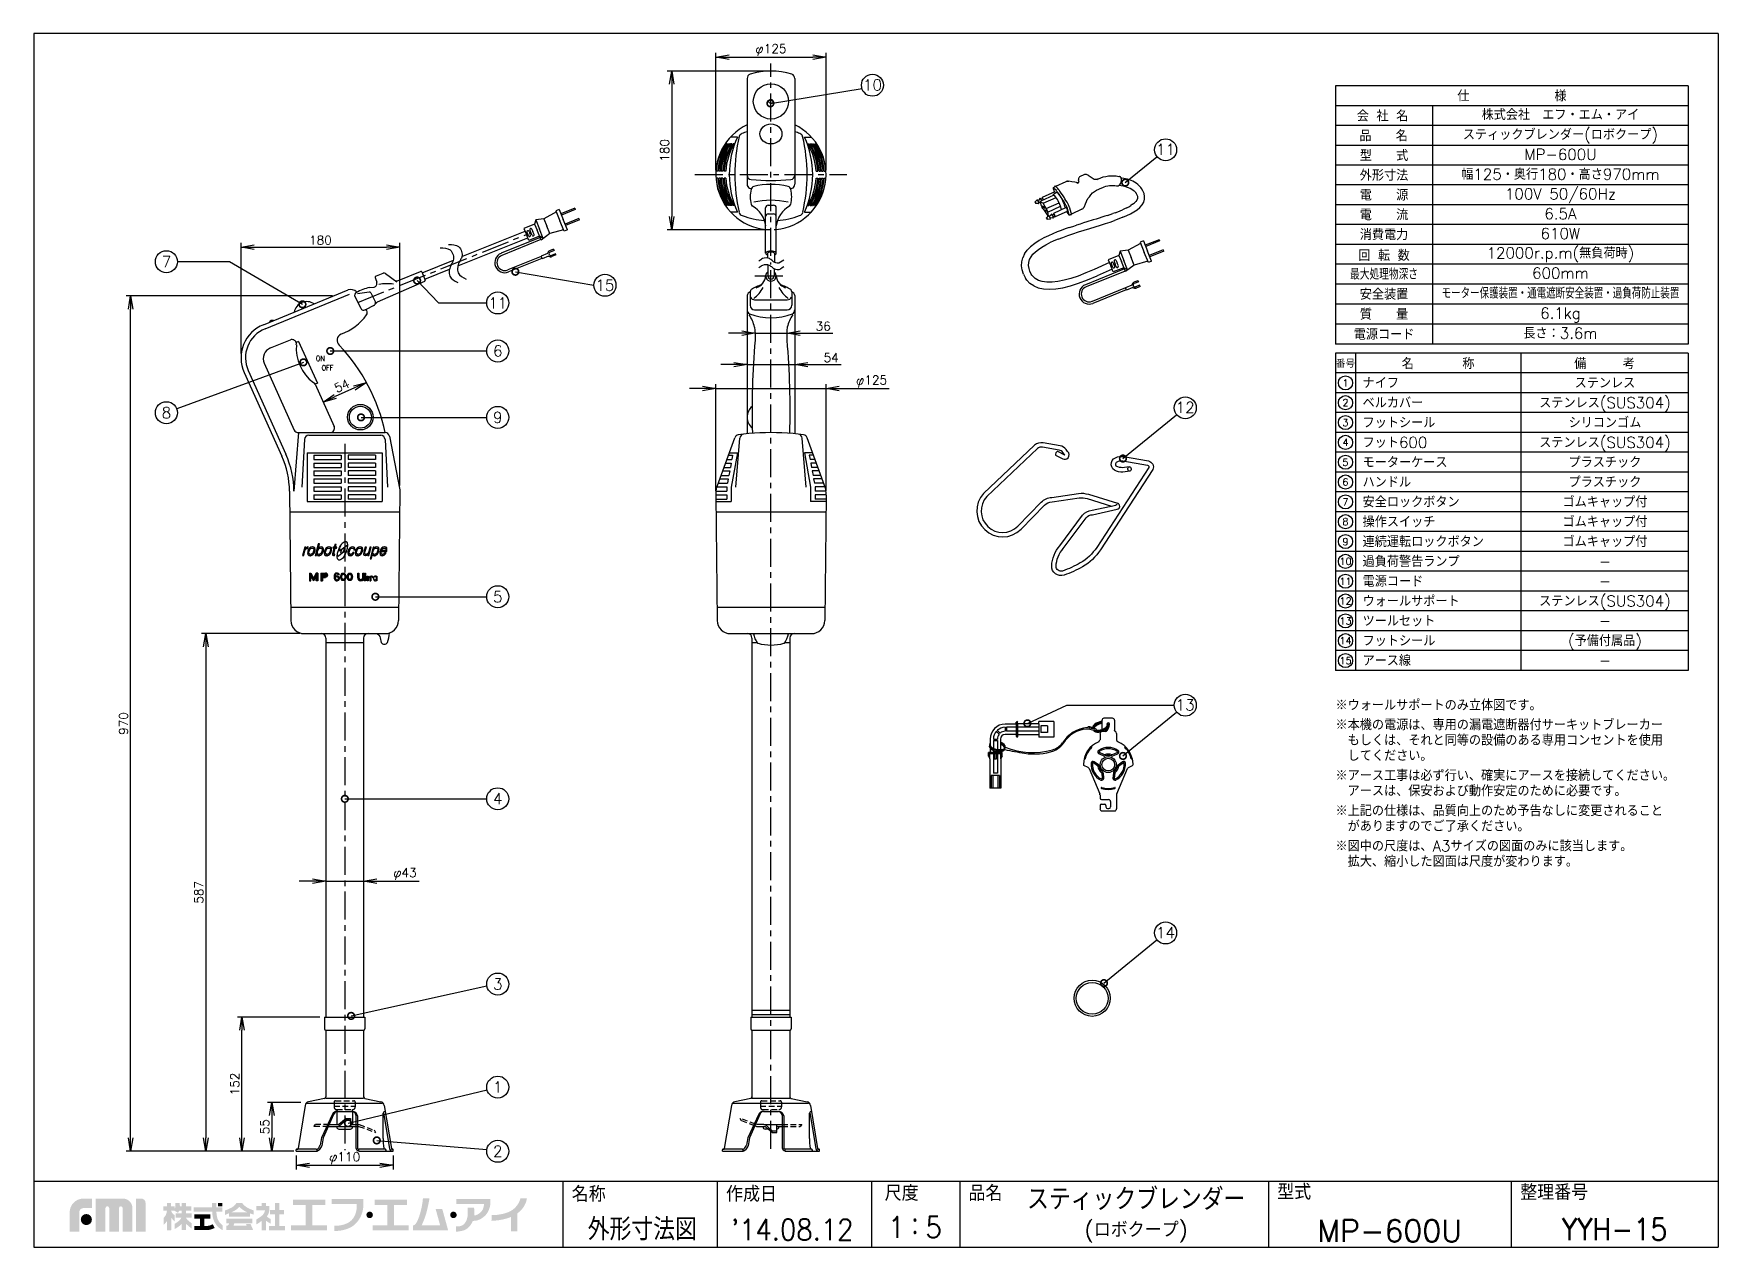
# Model space of a CAD drawing. Extents: x 115 to 2025, y 0 to 1377.
import ezdxf
from ezdxf.enums import TextEntityAlignment as Align

# ---------------------------------------------------------------- set-up
doc = ezdxf.new("R2010")
doc.units = 0
doc.header["$PDMODE"] = 3
doc.linetypes.add('CENTER', pattern=[50.8, 31.75, -6.35, 6.35, -6.35])
doc.linetypes.add('HIDDEN', pattern=[9.525, 6.35, -3.175])
doc.layers.get('0').update_dxf_attribs({"linetype": 'CONTINUOUS'})
doc.layers.get('DEFPOINTS').update_dxf_attribs({"linetype": 'CONTINUOUS'})
for name, color, linetype in [('DANMEN', 7, 'CONTINUOUS'), ('KIKI-2D2', 7, 'CONTINUOUS'), ('SIYOU', 7, 'CONTINUOUS'), ('SUNPOU', 7, 'CONTINUOUS'), ('WAKU', 7, 'CONTINUOUS')]:
    doc.layers.add(name, color=color, linetype=linetype)
doc.styles.get("Standard").update_dxf_attribs({"font": 'romans.shx', "bigfont": 'extfont.shx'})
doc.dimstyles.get("Standard").update_dxf_attribs({"dimscale": 5, "dimtxt": 2, "dimasz": 3, "dimexe": 1, "dimexo": 1, "dimgap": 0.6, "dimtad": 3, "dimdec": 0, "dimzin": 0, "dimdsep": 46, "dimtxsty": 'STANDARD', "dimblk1": 'OPEN', "dimblk2": 'OPEN', "dimsah": 1, "dimcen": 1.5, "dimadec": 0, "dimazin": 0, "dimtfac": 1, "dimtdec": 0, "dimtmove": 0, "dimatfit": 0, "dimldrblk": 'DOTSMALL', "dimfxl": 1, "dimtvp": 1, "dimtolj": 1, "dimtzin": 0, "dimarcsym": 0})

msp = doc.modelspace()

# ---------------------------------------------------------------- texts
at = {"color": 2, "width": 0.9}
for s, p in [('ON', (440, 1008.4)), ('OFF', (448.2, 997.8))]:
    msp.add_text(s, height=6, dxfattribs=at).set_placement(p, align=Align.MIDDLE)
at = {"layer": 'SIYOU'}
for s, p in [('仕\u3000\u3000\u3000\u3000\u3000\u3000\u3000様', (1791, 1306.2)), ('会 社 名', (1644.3, 1283.5)), ('品\u3000\u3000名', (1645.5, 1261)), ('型\u3000\u3000式', (1646, 1238.6)), ('外形寸法', (1646, 1216.1)), ('電\u3000\u3000源', (1646, 1193.7)), ('電\u3000\u3000流', (1646, 1171.3)), ('消費電力', (1646, 1148.8)), ('回 転 数', (1646, 1125.2)), ('安全装置', (1646, 1081.2)), ('質\u3000\u3000量', (1646, 1058.5)), ('電源コード', (1646, 1035.7))]:
    msp.add_text(s, height=12.5, dxfattribs=at).set_placement(p, align=Align.MIDDLE_CENTER)
at = {"layer": 'SIYOU', "color": 1}
for s, p in [('株式会社\u3000エフ・エム・アイ', (1846, 1284.9)), ('スティックブレンダー(ロボクープ)', (1846, 1262.4)), ('MP-600U', (1846, 1239.8)), ('幅125・奥行180・高さ970mm', (1846, 1217.3)), ('100V 50/60Hz', (1846, 1195)), ('6.5A', (1846, 1172.5)), ('610W', (1846, 1150)), ('12000r.p.m(無負荷時)', (1846, 1128)), ('600mm', (1846, 1105.2)), ('6.1kg', (1846, 1059.7)), ('長さ：3.6m', (1846, 1037)), ('ステンレス', (1896.5, 980.6)), ('ステンレス(SUS304)', (1896.5, 958.1)), ('シリコンゴム', (1896.5, 935.6)), ('ステンレス(SUS304)', (1896.5, 913.1)), ('プラスチック', (1896.5, 890.7)), ('プラスチック', (1896.5, 868.2)), ('ゴムキャップ付', (1896.5, 845.7)), ('ゴムキャップ付', (1896.5, 823.2)), ('ゴムキャップ付', (1896.5, 800.7)), ('-', (1896.5, 778.2)), ('-', (1896.5, 755.7)), ('ステンレス(SUS304)', (1896.5, 733.2)), ('-', (1896.5, 710.7)), ('(予備付属品)', (1896.5, 688.2)), ('-', (1896.5, 665.7))]:
    msp.add_text(s, height=12.5, dxfattribs=at).set_placement(p, align=Align.MIDDLE_CENTER)
at = {"layer": 'SIYOU', "width": 0.8}
msp.add_text('最大処理物深さ', height=12.5, dxfattribs=at).set_placement((1646, 1104), align=Align.MIDDLE_CENTER)
at = {"layer": 'SIYOU', "color": 1, "width": 0.75}
msp.add_text('モーター保護装置・通電遮断安全装置・過負荷防止装置', height=12.5, dxfattribs=at).set_placement((1846, 1082.5), align=Align.MIDDLE_CENTER)
at = {"layer": 'SIYOU'}
for s, height, p in [('番号', 8.04, (1602.3, 1003.1)), ('名\u3000\u3000\u3000\u3000称', 12.5, (1707.3, 1003.1)), ('備\u3000\u3000\u3000考', 12.5, (1896, 1003.1)), ('1', 8.04, (1602.3, 980.6)), ('2', 8.04, (1602.3, 958.1)), ('3', 8.04, (1602.3, 935.6)), ('4', 8.04, (1602.3, 913.1)), ('5', 8.04, (1602.3, 890.6)), ('6', 8.04, (1602.3, 868.1)), ('7', 8.04, (1602.3, 845.6)), ('8', 8.04, (1602.3, 823.1)), ('9', 8.04, (1602.3, 800.6)), ('10', 8.04, (1602.3, 778.1)), ('11', 8.04, (1602.3, 755.6)), ('12', 8.04, (1602.3, 733.1)), ('13', 8.04, (1602.3, 710.6)), ('14', 8.04, (1602.3, 688.1)), ('15', 8.04, (1602.3, 665.6))]:
    msp.add_text(s, height=height, dxfattribs=at).set_placement(p, align=Align.MIDDLE)
at = {"layer": 'SIYOU', "color": 1}
for s, p in [('ナイフ', (1621.7, 980.6)), ('ベルカバー', (1621.7, 958.1)), ('フットシール', (1621.7, 935.6)), ('フット600', (1621.7, 913.1)), ('モーターケース', (1621.7, 890.6)), ('ハンドル', (1621.7, 868.1)), ('安全ロックボタン', (1621.7, 845.6)), ('操作スイッチ', (1621.7, 823.1)), ('連続運転ロックボタン', (1621.7, 800.6)), ('過負荷警告ランプ', (1621.7, 778.1)), ('電源コード', (1621.7, 755.6)), ('ウォールサポート', (1621.7, 733.1)), ('ツールセット', (1621.7, 710.6)), ('フットシール', (1621.7, 688.1)), ('アース線', (1621.7, 665.6))]:
    msp.add_text(s, height=12.5, dxfattribs=at).set_placement(p, align=Align.MIDDLE_LEFT)
for s, p in [('※ウォールサポートのみ立体図です。', (1591, 608.9)), ('※本機の電源は、専用の漏電遮断器付サーキットブレーカー ', (1591, 586.6)), ('\u3000もしくは、それと同等の設備のある専用コンセントを使用', (1591, 569.1)), ('\u3000してください。', (1591, 551.6)), ('※アース工事は必ず行い、確実にアースを接続してください。', (1591, 529.1)), ('\u3000アースは、保安および動作安定のために必要です。', (1591, 511.6)), ('※上記の仕様は、品質向上のため予告なしに変更されること', (1591, 489.1)), ('\u3000がありますのでご了承ください。', (1591, 471.6)), ('※図中の尺度は、A3サイズの図面のみに該当します。', (1591, 449.1)), ('\u3000拡大、縮小した図面は尺度が変わります。', (1591, 431.6))]:
    msp.add_text(s, height=12.5, dxfattribs=at).set_placement(p)
at = {"layer": 'SUNPOU'}
for s, p in [('10', (1066, 1318.6)), ('11', (1398.3, 1245.4)), ('7', (265.5, 1118)), ('15', (762.7, 1091.4)), ('11', (641.2, 1071.3)), ('6', (641.2, 1016.8)), ('12', (1420.6, 952.7)), ('8', (265.5, 946.7)), ('9', (641.2, 941.5)), ('5', (641.2, 738)), ('13', (1420.6, 615.3)), ('4', (641.2, 508.8)), ('14', (1398.3, 357)), ('3', (641.2, 298.6)), ('1', (641.2, 181.7)), ('2', (641.2, 109))]:
    msp.add_text(s, height=12.5, dxfattribs=at).set_placement(p, align=Align.MIDDLE)
at = {"layer": 'WAKU'}
for s, p in [('名称', (725, 51.6)), ('作成日', (900, 51.6)), ('尺度', (1079.8, 52.7)), ('品名', (1174.8, 52.7)), ('型式', (1524.9, 54)), ('整理番号', (1800.4, 53.6))]:
    msp.add_text(s, height=17.5, dxfattribs=at).set_placement(p)
at = {"layer": 'WAKU', "color": 1, "width": 0.9}
for s, height, p in [('スティックブレンダー', 25, (1365, 56.2)), ('1：5', 24, (1114.2, 22.8))]:
    msp.add_text(s, height=height, dxfattribs=at).set_placement(p, align=Align.MIDDLE)
for s, height, p in [('外形寸法図', 25, (805, 8)), ("'14.08.12", 24, (975, 8)), ('YYH-15', 25, (1907.5, 8))]:
    msp.add_text(s, height=height, dxfattribs=at).set_placement(p, align=Align.CENTER)
at = {"layer": 'WAKU', "color": 1}
for s, height, p in [('(ロボクープ)', 17.5, (1365, 18.7)), ('MP-600U', 25, (1652.5, 18.7))]:
    msp.add_text(s, height=height, dxfattribs=at).set_placement(p, align=Align.MIDDLE)

# ---------------------------------------------------------------- blocks, each defined once
blk = doc.blocks.new('_DotSmall')
at = {"color": 0, "linetype": 'ByBlock', "const_width": 0.5}
blk.add_lwpolyline([(-0.0625, 0, 1), (0.0625, 0, 1)], format="xyb", close=True, dxfattribs=at)
blk = doc.blocks.new('_OPEN')
at = {"color": 0, "linetype": 'ByBlock'}
for p, q in [((-1, 0.17), (0, 0)), ((0, 0), (-1, -0.17)), ((0, 0), (-1, 0))]:
    blk.add_line(p, q, dxfattribs=at)
blk = doc.blocks.new('*D2')
at = {"layer": 'DEFPOINTS', "color": 0}
for p in [(1013.4, 1350.1), (888.4, 1216.9), (1013.4, 1216.9)]:
    blk.add_point(p, dxfattribs=at)
at = {"layer": 'SUNPOU', "color": 0, "lineweight": -2}
for p, q in [((888.4, 1221.9), (888.4, 1355.1)), ((903.4, 1350.1), (998.4, 1350.1)), ((1013.4, 1221.9), (1013.4, 1355.1))]:
    blk.add_line(p, q, dxfattribs=at)
at = {"layer": 'SUNPOU', "color": 0, "lineweight": -2, "xscale": 15, "yscale": 15, "zscale": 15, "rotation": 180}
blk.add_blockref('_OPEN', (888.4, 1350.1), dxfattribs=at)
at = {"layer": 'SUNPOU', "color": 0, "lineweight": -2, "xscale": 15, "yscale": 15, "zscale": 15}
blk.add_blockref('_OPEN', (1013.4, 1350.1), dxfattribs=at)
at = {"layer": 'SUNPOU', "color": 0, "insert": (950.9, 1358.1), "char_height": 10, "attachment_point": 5}
blk.add_mtext('\\A1;φ125', dxfattribs=at)
blk = doc.blocks.new('*D3')
at = {"layer": 'DEFPOINTS', "color": 0}
for p in [(950.9, 1334.4), (838.4, 1154.4), (950.9, 1154.4)]:
    blk.add_point(p, dxfattribs=at)
at = {"layer": 'SUNPOU', "color": 0, "lineweight": -2}
for p, q in [((945.9, 1334.4), (833.4, 1334.4)), ((838.4, 1319.4), (838.4, 1169.4)), ((945.9, 1154.4), (833.4, 1154.4))]:
    blk.add_line(p, q, dxfattribs=at)
at = {"layer": 'SUNPOU', "color": 0, "lineweight": -2, "xscale": 15, "yscale": 15, "zscale": 15}
for p, rotation in [((838.4, 1334.4), 90), ((838.4, 1154.4), 270)]:
    blk.add_blockref('_OPEN', p, dxfattribs=dict(at, rotation=rotation))
at = {"layer": 'SUNPOU', "color": 0, "insert": (830.4, 1244.4), "char_height": 10, "attachment_point": 5, "rotation": 90}
blk.add_mtext('\\A1;180', dxfattribs=at)
blk = doc.blocks.new('*D4')
at = {"layer": 'DEFPOINTS', "color": 0}
for p in [(530.1, 1134.5), (350.1, 1009.1), (530.1, 859.2)]:
    blk.add_point(p, dxfattribs=at)
at = {"layer": 'SUNPOU', "color": 0, "lineweight": -2}
for p, q in [((350.1, 1014.1), (350.1, 1139.5)), ((365.1, 1134.5), (515.1, 1134.5)), ((530.1, 864.2), (530.1, 1139.5))]:
    blk.add_line(p, q, dxfattribs=at)
at = {"layer": 'SUNPOU', "color": 0, "lineweight": -2, "xscale": 15, "yscale": 15, "zscale": 15, "rotation": 180}
blk.add_blockref('_OPEN', (350.1, 1134.5), dxfattribs=at)
at = {"layer": 'SUNPOU', "color": 0, "lineweight": -2, "xscale": 15, "yscale": 15, "zscale": 15}
blk.add_blockref('_OPEN', (530.1, 1134.5), dxfattribs=at)
at = {"layer": 'SUNPOU', "color": 0, "insert": (440.1, 1142.5), "char_height": 10, "attachment_point": 5}
blk.add_mtext('\\A1;180', dxfattribs=at)
blk = doc.blocks.new('*D5')
at = {"layer": 'DEFPOINTS', "color": 0}
for p in [(421.6, 696.2), (310.2, 109.2), (413.2, 109.2)]:
    blk.add_point(p, dxfattribs=at)
at = {"layer": 'SUNPOU', "color": 0, "lineweight": -2}
for p, q in [((416.6, 696.2), (305.2, 696.2)), ((310.2, 681.2), (310.2, 124.2)), ((408.2, 109.2), (305.2, 109.2))]:
    blk.add_line(p, q, dxfattribs=at)
at = {"layer": 'SUNPOU', "color": 0, "lineweight": -2, "xscale": 15, "yscale": 15, "zscale": 15}
for p, rotation in [((310.2, 696.2), 90), ((310.2, 109.2), 270)]:
    blk.add_blockref('_OPEN', p, dxfattribs=dict(at, rotation=rotation))
at = {"layer": 'SUNPOU', "color": 0, "insert": (302.2, 402.7), "char_height": 10, "attachment_point": 5, "rotation": 90}
blk.add_mtext('\\A1;587', dxfattribs=at)
blk = doc.blocks.new('*D6')
at = {"layer": 'DEFPOINTS', "color": 0}
for p in [(446.1, 415.4), (489.1, 415.4), (489.1, 415.4)]:
    blk.add_point(p, dxfattribs=at)
at = {"layer": 'SUNPOU', "color": 0, "lineweight": -2}
for p, q in [((431.1, 415.4), (416.1, 415.4)), ((446.1, 415.4), (489.1, 415.4)), ((504.1, 415.4), (552, 415.4))]:
    blk.add_line(p, q, dxfattribs=at)
at = {"layer": 'SUNPOU', "color": 0, "lineweight": -2, "xscale": 15, "yscale": 15, "zscale": 15}
blk.add_blockref('_OPEN', (446.1, 415.4), dxfattribs=at)
at = {"layer": 'SUNPOU', "color": 0, "lineweight": -2, "xscale": 15, "yscale": 15, "zscale": 15, "rotation": 180}
blk.add_blockref('_OPEN', (489.1, 415.4), dxfattribs=at)
at = {"layer": 'SUNPOU', "color": 0, "insert": (535.9, 423.4), "char_height": 10, "attachment_point": 5}
blk.add_mtext('\\A1;φ43', dxfattribs=at)
blk = doc.blocks.new('*D7')
at = {"layer": 'DEFPOINTS', "color": 0}
for p in [(932.8, 1037), (969.1, 1037), (969.1, 1037)]:
    blk.add_point(p, dxfattribs=at)
at = {"layer": 'SUNPOU', "color": 0, "lineweight": -2}
for p, q in [((917.8, 1037), (902.8, 1037)), ((932.8, 1037), (969.1, 1037)), ((932.8, 1032), (932.8, 1032)), ((984.1, 1037), (1021.2, 1037))]:
    blk.add_line(p, q, dxfattribs=at)
at = {"layer": 'SUNPOU', "color": 0, "lineweight": -2, "xscale": 15, "yscale": 15, "zscale": 15}
blk.add_blockref('_OPEN', (932.8, 1037), dxfattribs=at)
at = {"layer": 'SUNPOU', "color": 0, "lineweight": -2, "xscale": 15, "yscale": 15, "zscale": 15, "rotation": 180}
blk.add_blockref('_OPEN', (969.1, 1037), dxfattribs=at)
at = {"layer": 'SUNPOU', "color": 0, "insert": (1010.2, 1045), "char_height": 10, "attachment_point": 5}
blk.add_mtext('\\A1;36', dxfattribs=at)
blk = doc.blocks.new('*D8')
at = {"layer": 'DEFPOINTS', "color": 0}
for p in [(1013.4, 974.2), (888.4, 853.3), (1013.4, 853.3)]:
    blk.add_point(p, dxfattribs=at)
at = {"layer": 'SUNPOU', "color": 0, "lineweight": -2}
for p, q in [((873.4, 974.2), (858.4, 974.2)), ((888.4, 858.3), (888.4, 979.2)), ((888.4, 974.2), (1013.4, 974.2)), ((1013.4, 858.3), (1013.4, 979.2)), ((1028.4, 974.2), (1084.9, 974.2))]:
    blk.add_line(p, q, dxfattribs=at)
at = {"layer": 'SUNPOU', "color": 0, "lineweight": -2, "xscale": 15, "yscale": 15, "zscale": 15}
blk.add_blockref('_OPEN', (888.4, 974.2), dxfattribs=at)
at = {"layer": 'SUNPOU', "color": 0, "lineweight": -2, "xscale": 15, "yscale": 15, "zscale": 15, "rotation": 180}
blk.add_blockref('_OPEN', (1013.4, 974.2), dxfattribs=at)
at = {"layer": 'SUNPOU', "color": 0, "insert": (1065, 982.2), "char_height": 10, "attachment_point": 5}
blk.add_mtext('\\A1;φ125', dxfattribs=at)
blk = doc.blocks.new('*D10')
at = {"layer": 'DEFPOINTS', "color": 0}
for p in [(351.1, 261.2), (444.6, 261.2), (413.2, 109.2)]:
    blk.add_point(p, dxfattribs=at)
at = {"layer": 'SUNPOU', "color": 0, "lineweight": -2}
for p, q in [((439.6, 261.2), (346.1, 261.2)), ((351.1, 124.2), (351.1, 246.2)), ((408.2, 109.2), (346.1, 109.2))]:
    blk.add_line(p, q, dxfattribs=at)
at = {"layer": 'SUNPOU', "color": 0, "lineweight": -2, "xscale": 15, "yscale": 15, "zscale": 15}
for p, rotation in [((351.1, 261.2), 90), ((351.1, 109.2), 270)]:
    blk.add_blockref('_OPEN', p, dxfattribs=dict(at, rotation=rotation))
at = {"layer": 'SUNPOU', "color": 0, "insert": (343.1, 185.2), "char_height": 10, "attachment_point": 5, "rotation": 90}
blk.add_mtext('\\A1;152', dxfattribs=at)
blk = doc.blocks.new('*D11')
at = {"layer": 'DEFPOINTS', "color": 0}
for p in [(224.9, 1079.2), (458.6, 1079.2), (413.2, 109.2)]:
    blk.add_point(p, dxfattribs=at)
at = {"layer": 'SUNPOU', "color": 0, "lineweight": -2}
for p, q in [((453.6, 1079.2), (219.9, 1079.2)), ((224.9, 124.2), (224.9, 1064.2)), ((408.2, 109.2), (219.9, 109.2))]:
    blk.add_line(p, q, dxfattribs=at)
at = {"layer": 'SUNPOU', "color": 0, "lineweight": -2, "xscale": 15, "yscale": 15, "zscale": 15}
for p, rotation in [((224.9, 1079.2), 90), ((224.9, 109.2), 270)]:
    blk.add_blockref('_OPEN', p, dxfattribs=dict(at, rotation=rotation))
at = {"layer": 'SUNPOU', "color": 0, "insert": (216.9, 594.2), "char_height": 10, "attachment_point": 5, "rotation": 90}
blk.add_mtext('\\A1;970', dxfattribs=at)
blk = doc.blocks.new('*D12')
at = {"layer": 'DEFPOINTS', "color": 0}
for p in [(423, 164.4), (385, 109.2), (415.1, 109.2)]:
    blk.add_point(p, dxfattribs=at)
at = {"layer": 'SUNPOU', "color": 0, "lineweight": -2}
for p, q in [((418, 164.4), (380, 164.4)), ((385, 149.4), (385, 124.2)), ((410.1, 109.2), (380, 109.2))]:
    blk.add_line(p, q, dxfattribs=at)
at = {"layer": 'SUNPOU', "color": 0, "lineweight": -2, "xscale": 15, "yscale": 15, "zscale": 15}
for p, rotation in [((385, 164.4), 90), ((385, 109.2), 270)]:
    blk.add_blockref('_OPEN', p, dxfattribs=dict(at, rotation=rotation))
at = {"layer": 'SUNPOU', "color": 0, "insert": (377, 136.8), "char_height": 10, "attachment_point": 5, "rotation": 90}
blk.add_mtext('\\A1;55', dxfattribs=at)
blk = doc.blocks.new('*D13')
at = {"layer": 'DEFPOINTS', "color": 0}
for p in [(412.6, 109.2), (522.6, 109.2), (522.6, 93.1)]:
    blk.add_point(p, dxfattribs=at)
at = {"layer": 'SUNPOU', "color": 0, "lineweight": -2}
for p, q in [((412.6, 104.2), (412.6, 88.1)), ((522.6, 104.2), (522.6, 88.1)), ((427.6, 93.1), (507.6, 93.1))]:
    blk.add_line(p, q, dxfattribs=at)
at = {"layer": 'SUNPOU', "color": 0, "lineweight": -2, "xscale": 15, "yscale": 15, "zscale": 15, "rotation": 180}
blk.add_blockref('_OPEN', (412.6, 93.1), dxfattribs=at)
at = {"layer": 'SUNPOU', "color": 0, "lineweight": -2, "xscale": 15, "yscale": 15, "zscale": 15}
blk.add_blockref('_OPEN', (522.6, 93.1), dxfattribs=at)
at = {"layer": 'SUNPOU', "color": 0, "insert": (467.6, 101.1), "char_height": 10, "attachment_point": 5}
blk.add_mtext('\\A1;φ110', dxfattribs=at)
blk = doc.blocks.new('*D14')
at = {"layer": 'DEFPOINTS', "color": 0}
for p in [(923.9, 1001.3), (977.9, 1001.3), (977.9, 1001.3)]:
    blk.add_point(p, dxfattribs=at)
at = {"layer": 'SUNPOU', "color": 0, "lineweight": -2}
for p, q in [((908.9, 1001.3), (893.9, 1001.3)), ((923.9, 1001.3), (977.9, 1001.3)), ((992.9, 1001.3), (1030.6, 1001.3))]:
    blk.add_line(p, q, dxfattribs=at)
at = {"layer": 'SUNPOU', "color": 0, "lineweight": -2, "xscale": 15, "yscale": 15, "zscale": 15}
blk.add_blockref('_OPEN', (923.9, 1001.3), dxfattribs=at)
at = {"layer": 'SUNPOU', "color": 0, "lineweight": -2, "xscale": 15, "yscale": 15, "zscale": 15, "rotation": 180}
blk.add_blockref('_OPEN', (977.9, 1001.3), dxfattribs=at)
at = {"layer": 'SUNPOU', "color": 0, "insert": (1019.2, 1009.3), "char_height": 10, "attachment_point": 5}
blk.add_mtext('\\A1;54', dxfattribs=at)
blk = doc.blocks.new('*D15')
at = {"layer": 'DEFPOINTS', "color": 0}
for p in [(492.3, 981), (443.1, 958.9), (443.1, 958.9)]:
    blk.add_point(p, dxfattribs=at)
at = {"layer": 'SUNPOU', "color": 0, "lineweight": -2}
blk.add_line((478.6, 974.9), (456.7, 965.1), dxfattribs=at)
at = {"layer": 'SUNPOU', "color": 0, "lineweight": -2, "xscale": 15, "yscale": 15, "zscale": 15}
for p, rotation in [((492.3, 981), 24.19890560111355), ((443.1, 958.9), 204.1989056011136)]:
    blk.add_blockref('_OPEN', p, dxfattribs=dict(at, rotation=rotation))
at = {"layer": 'SUNPOU', "color": 0, "insert": (464.4, 977.3), "char_height": 10, "attachment_point": 5, "rotation": 24.1989}
blk.add_mtext('\\A1;54', dxfattribs=at)

# ---------------------------------------------------------------- dimensions: what is measured, and where the dimension line sits
at = {"layer": 'SUNPOU'}
dim = msp.add_linear_dim(base=(1013.4, 1350.1), p1=(888.4, 1216.9), p2=(1013.4, 1216.9), text='φ<>', dimstyle='STANDARD', dxfattribs=at)
dim.commit()
dim.dimension.update_dxf_attribs({"geometry": '*D2', "text_midpoint": (950.9, 1350.1), "dimtype": 160})
for base, p1, p2, angle, picture, middle in [((838.4, 1154.4), (950.9, 1334.4), (950.9, 1154.4), 270, '*D3', (830.4, 1244.4)), ((224.9, 1079.2), (413.2, 109.2), (458.6, 1079.2), 90, '*D11', (216.9, 594.2)), ((310.2, 109.2), (421.6, 696.2), (413.2, 109.2), 90, '*D5', (302.2, 402.7)), ((351.1, 261.2), (413.2, 109.2), (444.6, 261.2), 90, '*D10', (343.1, 185.2)), ((385, 109.2), (423, 164.4), (415.1, 109.2), 90, '*D12', (377, 136.8))]:
    dim = msp.add_linear_dim(base=base, p1=p1, p2=p2, angle=angle, dimstyle='STANDARD', override={"dimtol": 0, "dimlim": 0, "dimtp": 0, "dimtm": 0, "dimtfac": 1, "dimtdec": 0, "dimtolj": 1, "dimtzin": 0}, dxfattribs=at)
    dim.commit()
    dim.dimension.update_dxf_attribs({"geometry": picture, "text_midpoint": middle})
for base, p1, p2, override, picture, middle in [((530.1, 1134.5), (350.1, 1009.1), (530.1, 859.2), {"dimtol": 0, "dimlim": 0, "dimtp": 0, "dimtm": 0, "dimtfac": 1, "dimtdec": 0, "dimtolj": 1, "dimtzin": 0}, '*D4', (440.1, 1142.5)), ((522.6, 93.1), (412.6, 109.2), (522.6, 109.2), {"dimpost": 'φ<>', "dimtol": 0, "dimlim": 0, "dimtp": 0, "dimtm": 0, "dimtfac": 1, "dimtdec": 0, "dimtolj": 1, "dimtzin": 0}, '*D13', (467.6, 101.1))]:
    dim = msp.add_linear_dim(base=base, p1=p1, p2=p2, dimstyle='STANDARD', override=override, dxfattribs=at)
    dim.commit()
    dim.dimension.update_dxf_attribs({"geometry": picture, "text_midpoint": middle})
for base, p1, p2, picture, middle in [((969.1, 1037), (932.8, 1037), (969.1, 1037), '*D7', (1010.2, 1037)), ((977.9, 1001.3), (923.9, 1001.3), (977.9, 1001.3), '*D14', (1019.2, 1001.3))]:
    dim = msp.add_linear_dim(base=base, p1=p1, p2=p2, dimstyle='STANDARD', dxfattribs=at)
    dim.commit()
    dim.dimension.update_dxf_attribs({"geometry": picture, "text_midpoint": middle, "dimtype": 160})
dim = msp.add_aligned_dim(p1=(492.3, 981), p2=(443.1, 958.9), distance=0, dimstyle='STANDARD', dxfattribs=at)
dim.commit()
dim.dimension.update_dxf_attribs({"geometry": '*D15', "text_midpoint": (464.4, 977.3)})
for base, p1, p2, picture, middle in [((1013.4, 974.2), (888.4, 853.3), (1013.4, 853.3), '*D8', (1065, 974.2)), ((489.1, 415.4), (446.1, 415.4), (489.1, 415.4), '*D6', (535.9, 415.4))]:
    dim = msp.add_linear_dim(base=base, p1=p1, p2=p2, text='φ<>', dimstyle='STANDARD', override={"dimtol": 0, "dimlim": 0, "dimtp": 0, "dimtm": 0, "dimtfac": 1, "dimtdec": 0, "dimtolj": 1, "dimtzin": 0}, dxfattribs=at)
    dim.commit()
    dim.dimension.update_dxf_attribs({"geometry": picture, "text_midpoint": middle, "dimtype": 160})

# ---------------------------------------------------------------- hatches: boundary and pattern name
at = {"layer": 'WAKU'}
h = msp.add_hatch(color=1, dxfattribs=at)
edge = h.paths.add_edge_path()
edge.add_spline(control_points=[(155.8, 17.8), (155.8, 17.8), (155.8, 39.7), (155.8, 39.7), (155.8, 48.3), (162.8, 55.3), (171.4, 55.3), (171.4, 55.3), (181.2, 55.3), (181.2, 55.3), (181.2, 55.3), (181.2, 44.5), (181.2, 44.5), (181.2, 44.5), (171.4, 44.5), (171.4, 44.5), (168.7, 44.5), (166.6, 42.3), (166.6, 39.7), (166.6, 39.7), (166.6, 17.8), (166.6, 17.8), (166.6, 17.8), (155.8, 17.8), (155.8, 17.8)], knot_values=[0, 0, 0, 0, 1, 1, 1, 2, 2, 2, 3, 3, 3, 4, 4, 4, 5, 5, 5, 6, 6, 6, 7, 7, 7, 8, 8, 8, 8], degree=3, periodic=0)
h = msp.add_hatch(color=1, dxfattribs=at)
edge = h.paths.add_edge_path()
edge.add_spline(control_points=[(226.7, 17.8), (226.7, 17.8), (215.9, 17.8), (215.9, 17.8), (215.9, 17.8), (215.9, 44.5), (215.9, 44.5), (215.9, 45.7), (214.9, 46.6), (213.8, 46.6), (212.6, 46.6), (211.7, 45.7), (211.7, 44.5), (211.7, 44.5), (211.7, 17.8), (211.7, 17.8), (211.7, 17.8), (200.6, 17.8), (200.6, 17.8), (200.6, 17.8), (200.6, 44.5), (200.6, 44.5), (200.6, 45.7), (199.7, 46.6), (198.5, 46.6), (197.4, 46.6), (196.4, 45.7), (196.4, 44.5), (196.4, 44.5), (196.4, 17.8), (196.4, 17.8), (196.4, 17.8), (185.4, 17.8), (185.4, 17.8), (185.4, 17.8), (185.4, 55.3), (185.4, 55.3), (185.4, 55.3), (201.2, 55.3), (201.2, 55.3), (201.2, 55.3), (216.1, 55.3), (216.1, 55.3), (222.1, 55.3), (226.9, 50.5), (226.9, 44.5), (226.9, 44.5), (226.9, 43.5), (226.9, 43.5), (226.9, 41.9), (226.9, 17.8), (226.9, 17.8), (226.9, 17.8), (226.7, 17.8), (226.7, 17.8)], knot_values=[0, 0, 0, 0, 1, 1, 1, 2, 2, 2, 3, 3, 3, 4, 4, 4, 5, 5, 5, 6, 6, 6, 7, 7, 7, 8, 8, 8, 9, 9, 9, 10, 10, 10, 11, 11, 11, 12, 12, 12, 13, 13, 13, 14, 14, 14, 15, 15, 15, 16, 16, 16, 17, 17, 17, 18, 18, 18, 18], degree=3, periodic=0)
h = msp.add_hatch(color=1, dxfattribs=at)
edge = h.paths.add_edge_path()
edge.add_spline(control_points=[(231, 17.8), (231, 17.8), (231, 55.3), (231, 55.3), (231, 55.3), (237, 55.3), (237, 55.3), (239.7, 55.3), (241.8, 53.1), (241.8, 50.5), (241.8, 50.5), (241.8, 17.8), (241.8, 17.8), (241.8, 17.8), (231, 17.8), (231, 17.8)], knot_values=[0, 0, 0, 0, 1, 1, 1, 2, 2, 2, 3, 3, 3, 4, 4, 4, 5, 5, 5, 5], degree=3, periodic=0)
h = msp.add_hatch(color=1, dxfattribs=at)
edge = h.paths.add_edge_path(flags=16)
edge.add_spline(control_points=[(294.2, 27.3), (294.2, 27.3), (292.2, 28.6), (290.2, 30.4), (289, 31.4), (288.1, 32.6), (287.7, 33.5), (287.7, 33.5), (287.7, 33.6), (287.7, 33.6), (287.7, 33.6), (294.1, 33.6), (294.1, 33.6), (294.1, 33.6), (294.1, 38.4), (294.1, 38.4), (294.1, 38.4), (287.7, 38.4), (287.7, 38.4), (287.7, 38.4), (287.7, 41.7), (287.7, 41.7), (287.7, 41.7), (293.7, 41.7), (293.7, 41.7), (293.7, 41.7), (293.7, 46.5), (293.7, 46.5), (293.7, 46.5), (287.7, 46.5), (287.7, 46.5), (287.7, 46.5), (287.7, 50.1), (287.7, 50.1), (287.7, 50.1), (282.6, 50.1), (282.6, 50.1), (282.6, 50.1), (282.6, 46.5), (282.6, 46.5), (282.6, 46.5), (280.8, 46.5), (280.8, 46.5), (280.7, 48.6), (280.4, 50.2), (280.4, 50.2), (280.4, 50.2), (275.6, 50.2), (275.6, 50.2), (275.6, 50.2), (275.7, 46.2), (275.6, 45.4), (275.6, 44.9), (275.1, 44.1), (274.7, 43.6), (274.7, 43.6), (274.7, 46.5), (274.7, 46.5), (274.7, 46.5), (270.6, 46.5), (270.6, 46.5), (270.6, 46.5), (270.6, 50.2), (270.6, 50.2), (270.6, 50.2), (266.1, 50.2), (266.1, 50.2), (266.1, 50.2), (266.1, 46.5), (266.1, 46.5), (266.1, 46.5), (262.1, 46.5), (262.1, 46.5), (262.1, 46.5), (262.1, 41.7), (262.1, 41.7), (262.1, 41.7), (266.1, 41.7), (266.1, 41.7), (266.1, 41.7), (266.1, 41.6), (266.1, 41.6), (265.9, 40.7), (265.5, 37.5), (264.5, 36.1), (263.5, 34.5), (262.4, 33.7), (262.4, 33.7), (262.4, 33.7), (262.4, 25.4), (262.4, 25.4), (262.4, 25.4), (265, 28), (266.1, 29.8), (266.1, 29.8), (266.1, 19.4), (266.1, 19.4), (266.1, 19.4), (270.6, 19.4), (270.6, 19.4), (270.6, 19.4), (270.6, 19.5), (270.6, 19.5), (270.6, 19.5), (271.2, 19.5), (271.2, 19.5), (271.2, 19.5), (271.2, 33.4), (271.2, 33.4), (272.4, 31.7), (275, 29.2), (275, 29.2), (275, 29.2), (275, 36.3), (275, 36.3), (275, 36.3), (273, 37.8), (272.1, 38.9), (271.4, 39.8), (270.9, 41.2), (270.7, 41.7), (270.7, 41.7), (274.4, 41.7), (274.4, 41.7), (274.4, 41.7), (278.6, 39.1), (278.6, 39.1), (278.6, 39.1), (279.5, 40.3), (280.1, 41.7), (280.1, 41.7), (282.6, 41.7), (282.6, 41.7), (282.6, 41.7), (282.6, 38.4), (282.6, 38.4), (282.6, 38.4), (276, 38.4), (276, 38.4), (276, 38.4), (276, 33.6), (276, 33.6), (276, 33.6), (282.4, 33.6), (282.4, 33.6), (282, 32.7), (281.1, 31.2), (279.2, 29.6), (276.3, 27.4), (274.9, 26.6), (274.9, 26.6), (274.9, 26.6), (274.9, 20.7), (274.9, 20.7), (274.9, 20.7), (280.7, 24), (282.6, 26.5), (282.6, 26.5), (282.6, 19.5), (282.6, 19.5), (282.6, 19.5), (287.7, 19.5), (287.7, 19.5), (287.7, 19.5), (287.7, 26.7), (287.7, 26.7), (290, 24.4), (294.2, 21.2), (294.2, 21.2), (294.2, 21.2), (294.2, 27.3), (294.2, 27.3)], knot_values=[0, 0, 0, 0, 1, 1, 1, 2, 2, 2, 3, 3, 3, 4, 4, 4, 5, 5, 5, 6, 6, 6, 7, 7, 7, 8, 8, 8, 9, 9, 9, 10, 10, 10, 11, 11, 11, 12, 12, 12, 13, 13, 13, 14, 14, 14, 15, 15, 15, 16, 16, 16, 17, 17, 17, 18, 18, 18, 19, 19, 19, 20, 20, 20, 21, 21, 21, 22, 22, 22, 23, 23, 23, 24, 24, 24, 25, 25, 25, 26, 26, 26, 27, 27, 27, 28, 28, 28, 29, 29, 29, 30, 30, 30, 31, 31, 31, 32, 32, 32, 33, 33, 33, 34, 34, 34, 35, 35, 35, 36, 36, 36, 37, 37, 37, 38, 38, 38, 39, 39, 39, 40, 40, 40, 41, 41, 41, 42, 42, 42, 43, 43, 43, 44, 44, 44, 45, 45, 45, 46, 46, 46, 47, 47, 47, 48, 48, 48, 49, 49, 49, 50, 50, 50, 51, 51, 51, 52, 52, 52, 53, 53, 53, 54, 54, 54, 55, 55, 55, 56, 56, 56, 57, 57, 57, 57], degree=3, periodic=0)
h = msp.add_hatch(color=1, dxfattribs=at)
edge = h.paths.add_edge_path()
edge.add_spline(control_points=[(324.6, 30), (323.6, 31.7), (322.9, 33.9), (322.6, 36), (322.3, 37.7), (322.2, 39.4), (322.1, 40.5), (322.1, 40.5), (329, 40.5), (329, 40.5), (329, 40.5), (329, 45.3), (329, 45.3), (329, 45.3), (322.2, 45.3), (322.2, 45.3), (322.2, 45.3), (322.2, 50.4), (322.2, 50.4), (322.2, 50.4), (317.2, 50.4), (317.2, 50.4), (317.2, 50.4), (317.2, 45.3), (317.2, 45.3), (317.2, 45.3), (296.4, 45.3), (296.4, 45.3), (296.4, 45.3), (296.4, 40.5), (296.4, 40.5), (296.4, 40.5), (317.4, 40.5), (317.4, 40.5), (317.4, 39.3), (317.5, 37.3), (317.9, 35.2), (318.3, 32.6), (319.3, 29.9), (320.5, 27.8), (323.1, 23), (327.5, 20.4), (327.9, 20.2), (328.3, 19.9), (329.3, 19.5), (329.3, 19.5), (329.3, 19.5), (329.3, 24.8), (329.3, 24.8), (328.1, 25.7), (326, 27.5), (324.6, 30)], knot_values=[0, 0, 0, 0, 1, 1, 1, 2, 2, 2, 3, 3, 3, 4, 4, 4, 5, 5, 5, 6, 6, 6, 7, 7, 7, 8, 8, 8, 9, 9, 9, 10, 10, 10, 11, 11, 11, 12, 12, 12, 13, 13, 13, 14, 14, 14, 15, 15, 15, 16, 16, 16, 17, 17, 17, 17], degree=3, periodic=0)
for points in [[(329, 46.4), (323.8, 46.4), (323.8, 50.4), (329, 50.4)], [(393.5, 24.3), (393.5, 37.3), (398.9, 37.3), (398.9, 42.2), (393.5, 42.2), (393.5, 50.2), (388.5, 50.2), (388.5, 42.2), (383, 42.2), (383, 37.3), (388.5, 37.3), (388.5, 24.3), (381.9, 24.3), (381.9, 19.4), (400.1, 19.4), (400.1, 24.3)], [(430.9, 25), (430.9, 48.2), (445.6, 48.2), (445.6, 53.9), (408.9, 53.9), (408.9, 48.2), (423.3, 48.2), (423.3, 25), (406.7, 25), (406.7, 19.1), (447.4, 19.1), (447.4, 25)], [(523.5, 25), (523.5, 48.2), (538.3, 48.2), (538.3, 53.9), (501.5, 53.9), (501.5, 48.2), (515.9, 48.2), (515.9, 25), (499.3, 25), (499.3, 19.1), (540, 19.1), (540, 25)]]:
    msp.add_hatch(color=1, dxfattribs=at).paths.add_polyline_path(points)
h = msp.add_hatch(color=1, dxfattribs=at)
edge = h.paths.add_edge_path()
edge.add_spline(control_points=[(338.8, 39.6), (340.3, 40.3), (341.7, 40.9), (342.5, 41.4), (345, 42.8), (347.5, 44.6), (347.9, 45.9), (348, 45.9), (348.1, 45.9), (348.3, 45.9), (348.3, 45.5), (351, 43.2), (353.1, 41.9), (354.5, 41), (356, 40.3), (357.5, 39.6), (357.5, 39.6), (338.8, 39.6), (338.8, 39.6)], knot_values=[0, 0, 0, 0, 1, 1, 1, 2, 2, 2, 3, 3, 3, 4, 4, 4, 5, 5, 5, 6, 6, 6, 6], degree=3, periodic=0)
edge = h.paths.add_edge_path(flags=16)
edge.add_spline(control_points=[(364.3, 41.9), (364.3, 41.9), (361.2, 42.9), (357.9, 44.6), (353.2, 47.2), (351.5, 50.1), (351.5, 50.1), (351.5, 50.1), (344.8, 50.1), (344.8, 50.1), (344.8, 50.1), (343.1, 47), (338.9, 44.8), (334.8, 42.7), (332, 41.9), (332, 41.9), (332, 41.9), (332, 36.8), (332, 36.8), (332, 36.8), (334, 37.6), (336.3, 38.6), (336.3, 38.6), (336.3, 34.6), (336.3, 34.6), (336.3, 34.6), (360.1, 34.6), (360.1, 34.6), (360.1, 34.6), (360.1, 38.6), (360.1, 38.6), (362.5, 37.7), (364.3, 37.2), (364.3, 37.2), (364.3, 37.2), (364.3, 41.9), (364.3, 41.9)], knot_values=[0, 0, 0, 0, 1, 1, 1, 2, 2, 2, 3, 3, 3, 4, 4, 4, 5, 5, 5, 6, 6, 6, 7, 7, 7, 8, 8, 8, 9, 9, 9, 10, 10, 10, 11, 11, 11, 12, 12, 12, 12], degree=3, periodic=0)
h = msp.add_hatch(color=1, dxfattribs=at)
edge = h.paths.add_edge_path()
edge.add_spline(control_points=[(383.5, 32.1), (383.5, 32.1), (381.3, 33.4), (380.3, 34.1), (379.9, 34.5), (379.5, 34.8), (379.3, 35.1), (380, 36), (380.7, 36.9), (381.1, 37.8), (382.8, 41.3), (382.1, 46.9), (382.1, 46.9), (382.1, 46.9), (378.3, 46.9), (378.3, 46.9), (378.3, 46.9), (378.3, 50.2), (378.3, 50.2), (378.3, 50.2), (373.3, 50.2), (373.3, 50.2), (373.3, 50.2), (373.3, 46.9), (373.3, 46.9), (373.3, 46.9), (367.5, 46.9), (367.5, 46.9), (367.5, 46.9), (367.5, 41.9), (367.5, 41.9), (367.5, 41.9), (377.2, 41.9), (377.2, 41.9), (377.1, 39.7), (375.3, 37), (373.5, 35.6), (371.6, 34.1), (367.6, 31.7), (367.6, 31.7), (367.6, 31.7), (367.6, 26.1), (367.6, 26.1), (367.6, 26.1), (369.4, 27), (372.1, 29), (372.5, 29.3), (372.9, 29.7), (373.4, 30), (373.4, 30), (373.4, 19.4), (373.4, 19.4), (373.4, 19.4), (378.2, 19.4), (378.2, 19.4), (378.2, 19.4), (378.2, 30.3), (378.2, 30.3), (380.4, 28.6), (383.5, 26.9), (383.5, 26.9), (383.5, 26.9), (383.5, 32.1), (383.5, 32.1)], knot_values=[0, 0, 0, 0, 1, 1, 1, 2, 2, 2, 3, 3, 3, 4, 4, 4, 5, 5, 5, 6, 6, 6, 7, 7, 7, 8, 8, 8, 9, 9, 9, 10, 10, 10, 11, 11, 11, 12, 12, 12, 13, 13, 13, 14, 14, 14, 15, 15, 15, 16, 16, 16, 17, 17, 17, 18, 18, 18, 19, 19, 19, 20, 20, 20, 21, 21, 21, 21], degree=3, periodic=0)
h = msp.add_hatch(color=1, dxfattribs=at)
edge = h.paths.add_edge_path()
edge.add_spline(control_points=[(488.7, 49), (488.7, 49), (488.7, 50.1), (488.7, 50.1), (488.8, 50.7), (488.8, 51.1), (488.7, 51.2), (488.7, 51.2), (488.7, 54.7), (488.7, 54.7), (488.7, 54.7), (452.7, 54.7), (452.7, 54.7), (452.7, 54.7), (452.7, 49), (452.7, 49), (452.7, 49), (481.2, 49), (481.2, 49), (481.3, 47.1), (481.4, 42.9), (480.3, 39.4), (479.1, 35.7), (477.5, 33), (475.4, 30.8), (471, 26.3), (462.9, 24.2), (455.8, 24.5), (455.8, 24.5), (455.8, 24.5), (455.8, 24.5), (455.8, 24.5), (455.8, 18.6), (455.8, 18.6), (455.8, 18.6), (455.8, 18.6), (455.8, 18.6), (464.5, 18.2), (474.7, 21.2), (480.1, 26.9), (482.7, 29.6), (485.1, 32.8), (486.7, 37.1), (488.3, 41.1), (488.7, 44.8), (488.7, 47.4), (488.7, 48), (488.7, 48.5), (488.7, 49), (488.7, 49), (488.7, 49), (488.7, 49)], knot_values=[0, 0, 0, 0, 1, 1, 1, 2, 2, 2, 3, 3, 3, 4, 4, 4, 5, 5, 5, 6, 6, 6, 7, 7, 7, 8, 8, 8, 9, 9, 9, 10, 10, 10, 11, 11, 11, 12, 12, 12, 13, 13, 13, 14, 14, 14, 15, 15, 15, 16, 16, 16, 17, 17, 17, 17], degree=3, periodic=0)
h = msp.add_hatch(color=1, dxfattribs=at)
edge = h.paths.add_edge_path()
edge.add_spline(control_points=[(499.6, 36.8), (499.6, 34.7), (498, 33.1), (495.9, 33.1), (493.9, 33.1), (492.2, 34.7), (492.2, 36.8), (492.2, 38.8), (493.9, 40.5), (495.9, 40.5), (498, 40.5), (499.6, 38.8), (499.6, 36.8)], knot_values=[0, 0, 0, 0, 1, 1, 1, 2, 2, 2, 3, 3, 3, 4, 4, 4, 4], degree=3, periodic=0)
h = msp.add_hatch(color=1, dxfattribs=at)
edge = h.paths.add_edge_path()
edge.add_spline(control_points=[(578.2, 43.6), (578.2, 43.6), (570.7, 43.6), (570.7, 43.6), (570.7, 43.6), (575.8, 25.1), (575.8, 25.1), (575.8, 25.1), (554.9, 25.1), (554.9, 25.1), (555.5, 26.3), (556.8, 29), (558.6, 33.9), (561.4, 41.7), (563.8, 55.6), (563.8, 55.6), (563.8, 55.6), (556.3, 55.6), (556.3, 55.6), (556.3, 55.6), (555.8, 46.3), (552.1, 35.1), (549.6, 27.4), (547.3, 25.5), (546.1, 25.1), (546.1, 25.1), (545, 25.1), (545, 25.1), (545, 25.1), (545, 19.3), (545, 19.3), (545, 19.3), (577.4, 19.3), (577.4, 19.3), (577.4, 19.3), (582.3, 19.3), (582.3, 19.3), (582.3, 19.3), (584.9, 19.3), (584.9, 19.3), (584.9, 19.3), (578.2, 43.6), (578.2, 43.6)], knot_values=[0, 0, 0, 0, 1, 1, 1, 2, 2, 2, 3, 3, 3, 4, 4, 4, 5, 5, 5, 6, 6, 6, 7, 7, 7, 8, 8, 8, 9, 9, 9, 10, 10, 10, 11, 11, 11, 12, 12, 12, 13, 13, 13, 14, 14, 14, 14], degree=3, periodic=0)
h = msp.add_hatch(color=1, dxfattribs=at)
edge = h.paths.add_edge_path()
edge.add_spline(control_points=[(594.6, 36.8), (594.6, 34.7), (592.9, 33.1), (590.9, 33.1), (588.9, 33.1), (587.2, 34.7), (587.2, 36.8), (587.2, 38.8), (588.9, 40.5), (590.9, 40.5), (592.9, 40.5), (594.6, 38.8), (594.6, 36.8)], knot_values=[0, 0, 0, 0, 1, 1, 1, 2, 2, 2, 3, 3, 3, 4, 4, 4, 4], degree=3, periodic=0)
h = msp.add_hatch(color=1, dxfattribs=at)
edge = h.paths.add_edge_path()
edge.add_spline(control_points=[(632.8, 50.8), (632.8, 50.8), (632.8, 54.9), (632.8, 54.9), (632.8, 54.9), (594.3, 54.9), (594.3, 54.9), (594.3, 54.9), (594.3, 49.1), (594.3, 49.1), (594.3, 49.1), (625.6, 49.1), (625.6, 49.1), (625.5, 47.5), (625, 42.7), (622.2, 40.2), (619, 37.1), (616.6, 36.2), (614.4, 36.2), (614.4, 36.2), (614.4, 36.2), (614.4, 36.2), (614.8, 40.7), (614.3, 44.9), (614.3, 44.9), (614.3, 44.9), (607, 44.9), (607, 44.9), (607, 44.9), (607.4, 43.7), (607.1, 37.3), (606.7, 30.3), (603.7, 26.5), (601, 24.9), (598.3, 23.3), (593.8, 23.7), (593.8, 23.7), (593.8, 23.7), (593.8, 17.8), (593.8, 17.8), (593.8, 17.8), (596.1, 17.6), (601.2, 18.8), (605.7, 19.8), (609.6, 23.2), (612.5, 28.9), (612.5, 29), (612.8, 29.9), (612.9, 30), (616.4, 30.1), (620.3, 30.3), (626, 35.2), (630.4, 38.9), (632.2, 44.8), (632.6, 48.1), (632.6, 48.1), (632.8, 50.8), (632.8, 50.8)], knot_values=[0, 0, 0, 0, 1, 1, 1, 2, 2, 2, 3, 3, 3, 4, 4, 4, 5, 5, 5, 6, 6, 6, 7, 7, 7, 8, 8, 8, 9, 9, 9, 10, 10, 10, 11, 11, 11, 12, 12, 12, 13, 13, 13, 14, 14, 14, 15, 15, 15, 16, 16, 16, 17, 17, 17, 18, 18, 18, 19, 19, 19, 19], degree=3, periodic=0)
h = msp.add_hatch(color=1, dxfattribs=at)
edge = h.paths.add_edge_path()
edge.add_spline(control_points=[(674.2, 55.7), (674.2, 55.7), (666.9, 55.7), (666.9, 55.7), (666.9, 55.6), (664.8, 45.5), (654.9, 40.7), (651.2, 38.9), (647.9, 38.1), (645.1, 37.6), (639, 36.3), (634.4, 36.5), (634.4, 36.5), (634.4, 36.5), (634, 30.2), (634, 30.2), (634.3, 30.2), (639.4, 30), (646.4, 31.5), (649.2, 32.1), (652.4, 32.9), (656.1, 34.4), (656.1, 34.4), (656.1, 18), (656.1, 18), (656.1, 18), (663.4, 18), (663.4, 18), (663.4, 18), (663.4, 38.5), (663.4, 38.5), (673.5, 45.8), (674.1, 55.2), (674.2, 55.7)], knot_values=[0, 0, 0, 0, 1, 1, 1, 2, 2, 2, 3, 3, 3, 4, 4, 4, 5, 5, 5, 6, 6, 6, 7, 7, 7, 8, 8, 8, 9, 9, 9, 10, 10, 10, 11, 11, 11, 11], degree=3, periodic=0)
h = msp.add_hatch(color=1, dxfattribs=at)
edge = h.paths.add_edge_path()
edge.add_spline(control_points=[(168.4, 31.5), (168.4, 35), (171.2, 37.8), (174.7, 37.8), (178.2, 37.8), (181, 35), (181, 31.5), (181, 28), (178.2, 25.2), (174.7, 25.2), (171.2, 25.2), (168.4, 28), (168.4, 31.5)], knot_values=[0, 0, 0, 0, 1, 1, 1, 2, 2, 2, 3, 3, 3, 4, 4, 4, 4], degree=3, periodic=0)
h = msp.add_hatch(color=1, dxfattribs=at)
edge = h.paths.add_edge_path()
edge.add_spline(control_points=[(318, 26.2), (317.3, 25.8), (315.3, 24.9), (313.9, 24.6), (313.2, 24.4), (311.7, 24.2), (310.4, 24.2), (310.4, 24.2), (310.2, 24.2), (310.2, 24.2), (310.2, 24.2), (310.2, 24.2), (310.2, 24.2), (310.2, 24.2), (308.6, 24.2), (308.6, 24.2), (308.6, 24.2), (308.6, 32.6), (308.6, 32.6), (308.6, 32.6), (315.4, 32.6), (315.4, 32.6), (315.4, 32.6), (315.4, 37.3), (315.4, 37.3), (315.4, 37.3), (297, 37.3), (297, 37.3), (297, 37.3), (297, 32.6), (297, 32.6), (297, 32.6), (303.4, 32.6), (303.4, 32.6), (303.4, 32.6), (303.4, 24.2), (303.4, 24.2), (303.4, 24.2), (297, 24.2), (297, 24.2), (297, 24.2), (297, 19.5), (297, 19.5), (297, 19.5), (310.2, 19.5), (310.2, 19.5), (310.2, 19.5), (310.4, 19.5), (310.4, 19.5), (311.9, 19.5), (313.8, 19.7), (315, 20), (317.2, 20.5), (319.9, 21.8), (320.2, 22), (320.2, 22), (318, 26.2), (318, 26.2)], knot_values=[0, 0, 0, 0, 1, 1, 1, 2, 2, 2, 3, 3, 3, 4, 4, 4, 5, 5, 5, 6, 6, 6, 7, 7, 7, 8, 8, 8, 9, 9, 9, 10, 10, 10, 11, 11, 11, 12, 12, 12, 13, 13, 13, 14, 14, 14, 15, 15, 15, 16, 16, 16, 17, 17, 17, 18, 18, 18, 19, 19, 19, 19], degree=3, periodic=0)
h = msp.add_hatch(color=1, dxfattribs=at)
edge = h.paths.add_edge_path()
edge.add_spline(control_points=[(360.8, 26.6), (360.8, 26.6), (355.6, 26.6), (355.6, 26.6), (355.6, 26.6), (356.5, 24.5), (356.5, 24.5), (356.5, 24.5), (341.6, 24.5), (341.6, 24.5), (341.6, 24.5), (342.5, 27.4), (342.5, 27.4), (342.5, 27.4), (363, 27.4), (363, 27.4), (363, 27.4), (363, 32.5), (363, 32.5), (363, 32.5), (333.6, 32.5), (333.6, 32.5), (333.6, 32.5), (333.6, 27.4), (333.6, 27.4), (333.6, 27.4), (336.7, 27.4), (336.7, 27.4), (336.6, 26.9), (336.4, 26.2), (336, 25.7), (335.4, 25.1), (335.3, 24.9), (334.7, 24.7), (334.5, 24.6), (334.3, 24.6), (334.1, 24.5), (334.1, 24.5), (333.6, 24.5), (333.6, 24.5), (333.6, 24.5), (333.6, 19.5), (333.6, 19.5), (333.6, 19.5), (363.7, 19.5), (363.7, 19.5), (363.7, 19.5), (363.9, 19.5), (363.9, 19.5), (363.9, 19.5), (360.8, 26.6), (360.8, 26.6)], knot_values=[0, 0, 0, 0, 1, 1, 1, 2, 2, 2, 3, 3, 3, 4, 4, 4, 5, 5, 5, 6, 6, 6, 7, 7, 7, 8, 8, 8, 9, 9, 9, 10, 10, 10, 11, 11, 11, 12, 12, 12, 13, 13, 13, 14, 14, 14, 15, 15, 15, 16, 16, 16, 17, 17, 17, 17], degree=3, periodic=0)

# ---------------------------------------------------------------- linework, layer by layer
at = {"color": 2}
for p, q in [((1285.4, 1208.8), (1273.4, 1203.4)), ((1273.6, 1203.3), (1273.4, 1203.4)), ((1285.6, 1208.9), (1285.4, 1208.8)), ((1286.5, 1209.2), (1285.6, 1208.9)), ((1299.1, 1207.2), (1299, 1207.2)), ((1299.7, 1210.2), (1299.6, 1211)), ((1305.7, 1216.6), (1301.3, 1214.6)), ((1310.5, 1216.4), (1317.3, 1211.7)), ((1317.9, 1211.4), (1317.3, 1211.7)), ((1320.3, 1211.4), (1321.4, 1211.9)), ((1370.2, 1202.1), (1366.9, 1205.7)), ((1252.6, 1188.1), (1250.5, 1185.9)), ((1254.4, 1184.2), (1251.3, 1184)), ((1252.6, 1188.1), (1252.7, 1188.1)), ((1252.9, 1188.2), (1252.7, 1188.1)), ((1253.3, 1188), (1253.1, 1188.1)), ((1254.5, 1187.9), (1253.6, 1187.5)), ((1254.7, 1184.3), (1254.4, 1184.2)), ((1254.4, 1184.2), (1254.5, 1184.2)), ((1255.6, 1189.6), (1254.5, 1188)), ((1254.5, 1187.9), (1254.5, 1188)), ((1255.5, 1185.7), (1254.6, 1185.2)), ((1254.6, 1185.2), (1254.6, 1185.3)), ((1254.7, 1184.7), (1254.7, 1184.5)), ((1254.7, 1184.3), (1254.7, 1184.5)), ((1255.5, 1185.6), (1255.5, 1185.7)), ((1256.5, 1185.6), (1255.5, 1185.6)), ((1255.6, 1189.6), (1255.7, 1189.6)), ((1256.3, 1189.8), (1255.7, 1189.6)), ((1256.6, 1189.6), (1256.4, 1189.7)), ((1259.6, 1184.4), (1256.4, 1185.7)), ((1257.1, 1187.1), (1256.6, 1186.4)), ((1257.1, 1189), (1256.8, 1189.4)), ((1258.6, 1189.7), (1257.1, 1189)), ((1257.3, 1187.2), (1271.9, 1193.8)), ((1272.6, 1197.3), (1258.4, 1190.8)), ((1258.4, 1189.9), (1258.5, 1189.6)), ((1259.6, 1184.4), (1274.1, 1191)), ((1263.1, 1178.4), (1259.6, 1184.4)), ((1263.1, 1178.4), (1277.6, 1185)), ((1271, 1201.8), (1271.9, 1202.7)), ((1271.1, 1200.4), (1272.1, 1197)), ((1271.9, 1195.1), (1271.4, 1194.6)), ((1271.9, 1202.7), (1272, 1202.7)), ((1272.4, 1195.5), (1271.9, 1195.1)), ((1272.4, 1203), (1272, 1202.7)), ((1272.4, 1203), (1272.3, 1202.9)), ((1272.4, 1195.5), (1275.3, 1196.8)), ((1275.7, 1188.7), (1272.4, 1193.3)), ((1275.7, 1196.6), (1275.7, 1196.7)), ((1276.6, 1187), (1275.7, 1188.7)), ((1279.4, 1191.6), (1276.2, 1196.1)), ((1278.6, 1182.9), (1276.6, 1187)), ((1276.9, 1195.6), (1276.9, 1195.6)), ((1278.3, 1198.3), (1278, 1198.6)), ((1278.3, 1198.2), (1278.3, 1198.3)), ((1280.1, 1195.7), (1280.1, 1195.9)), ((1282.7, 1185.1), (1280.9, 1188.9)), ((1285.4, 1182.1), (1282.4, 1187.3)), ((1283.2, 1184), (1282.7, 1185.1)), ((1320.1, 1199.1), (1326, 1201.9)), ((1363.7, 1197.5), (1364.4, 1196.5)), ((1364.5, 1196.5), (1365.1, 1195.6)), ((1365.7, 1188), (1364.5, 1186.3)), ((1365.1, 1195.6), (1365.9, 1194.1)), ((1365.9, 1194.1), (1366.4, 1192.6)), ((1370.9, 1201.2), (1370.2, 1202.1)), ((1371.7, 1182.6), (1373.5, 1185.6)), ((1373.5, 1185.6), (1374.4, 1188.9)), ((1374.6, 1192.2), (1373.9, 1195.4)), ((1374.4, 1188.9), (1374.6, 1192.2)), ((684.2, 1165.6), (682.9, 1160.8)), ((693.5, 1166.7), (684.2, 1165.6)), ((684.2, 1165.6), (688.5, 1155)), ((707.6, 1174.5), (693.5, 1166.7)), ((693.5, 1166.7), (696.9, 1158.3)), ((710.7, 1177.4), (707, 1175.9)), ((707, 1175.9), (711.7, 1164.3)), ((710.7, 1177.4), (715.4, 1165.8)), ((728.6, 1178.7), (712.8, 1172.3)), ((729.1, 1177.3), (713.3, 1170.9)), ((720.1, 1154.2), (715.4, 1165.8)), ((733.2, 1167.1), (717.5, 1160.7)), ((733.8, 1165.7), (718, 1159.3)), ((728.6, 1178.7), (729.1, 1177.3)), ((733.8, 1165.7), (733.2, 1167.1)), ((1257.7, 1181.4), (1257.7, 1181.4)), ((1259.3, 1177.9), (1259.4, 1177.9)), ((1259.4, 1177.9), (1264.9, 1170.1)), ((1265.5, 1170.1), (1263.4, 1167.9)), ((1267.3, 1166.3), (1264.2, 1166)), ((1264.8, 1174.4), (1279.3, 1181)), ((1265.5, 1170.1), (1264.8, 1174.4)), ((1267.4, 1170), (1266.5, 1169.6)), ((1268.6, 1171.6), (1267.4, 1170)), ((1267.4, 1170), (1267.4, 1170)), ((1268.4, 1167.7), (1267.5, 1167.3)), ((1268.4, 1167.7), (1268.4, 1167.7)), ((1270.4, 1167.5), (1268.4, 1167.7)), ((1269.2, 1171.9), (1268.6, 1171.7)), ((1268.6, 1171.6), (1268.6, 1171.7)), ((1269.5, 1171.7), (1269.3, 1171.8)), ((1270, 1171), (1269.7, 1171.4)), ((1271.5, 1171.7), (1270, 1171)), ((1270.1, 1170.8), (1270, 1171)), ((1270.1, 1170.8), (1270.1, 1170.8)), ((1270.4, 1167.5), (1270.5, 1167.6)), ((1271, 1167.8), (1270.5, 1167.6)), ((1272.5, 1169.7), (1270.9, 1169)), ((1271, 1168.6), (1271, 1168.7)), ((1271.1, 1168.2), (1271.1, 1168)), ((1285.5, 1179.4), (1271.3, 1172.9)), ((1271.3, 1172), (1271.4, 1171.7)), ((1287.4, 1175.3), (1273.1, 1168.8)), ((1279.3, 1181), (1278.6, 1182.9)), ((1280.4, 1177.3), (1279.3, 1181)), ((1280.5, 1177), (1280.4, 1177.3)), ((1284.8, 1179), (1283.9, 1182)), ((1286, 1174.6), (1288.1, 1171.9)), ((1288.7, 1172.8), (1287.1, 1178.1)), ((1288.7, 1171.3), (1290, 1171.4)), ((1289.7, 1178.9), (1289.7, 1179)), ((1291.3, 1173.6), (1289.7, 1178.9)), ((1290, 1171.4), (1290.1, 1171.4)), ((1290.5, 1171.7), (1290.1, 1171.4)), ((1290.6, 1171.6), (1290.5, 1171.6)), ((1291.3, 1173.6), (1291.3, 1173.6)), ((1303.4, 1177.5), (1291.5, 1172.1)), ((1291.5, 1172), (1291.5, 1172)), ((1305.9, 1180.1), (1306.3, 1180.8)), ((1319.6, 1166.4), (1316.1, 1165.4)), ((1322.9, 1167.5), (1319.6, 1166.4)), ((1326.2, 1168.5), (1322.9, 1167.5)), ((1329.4, 1169.6), (1326.2, 1168.5)), ((1332.5, 1170.6), (1329.4, 1169.6)), ((1341.3, 1173.7), (1338.5, 1172.6)), ((1350, 1168.5), (1354.4, 1170.4)), ((1361, 1183.2), (1358.9, 1181.8)), ((1366.1, 1177), (1369.2, 1179.7)), ((1369.2, 1179.7), (1371.7, 1182.6)), ((600.5, 1123.8), (672.2, 1152.8)), ((682.9, 1160.8), (670.9, 1155.9)), ((670.9, 1155.9), (673.7, 1149)), ((676.5, 1142), (673.7, 1149)), ((674.2, 1151.6), (675.1, 1149.5)), ((675.9, 1147.4), (675.1, 1149.5)), ((688.5, 1146.9), (676.5, 1142)), ((676.6, 1152.6), (677.4, 1150.5)), ((678.2, 1148.4), (677.4, 1150.5)), ((677.6, 1154), (678.8, 1151)), ((680, 1148), (678.8, 1151)), ((679.9, 1155), (681.1, 1152)), ((682.3, 1149), (681.1, 1152)), ((682.9, 1160.8), (685.7, 1153.8)), ((690.4, 1142.4), (685.7, 1153.8)), ((692.8, 1144.3), (688.5, 1155)), ((692.8, 1144.3), (688.5, 1146.9)), ((700.2, 1150), (690.4, 1142.4)), ((700.2, 1150), (696.9, 1158.3)), ((715.8, 1154.1), (700.2, 1150)), ((716.4, 1152.7), (711.7, 1164.3)), ((720.1, 1154.2), (716.4, 1152.7)), ((1265.5, 1147.6), (1260.4, 1145.1)), ((1281.8, 1145.7), (1287.4, 1147.8)), ((1288.9, 1156.7), (1284.5, 1155.2)), ((1287.4, 1147.8), (1293.2, 1149.7)), ((1301.3, 1160.7), (1297.3, 1159.5)), ((1306, 1153.9), (1312.5, 1155.9)), ((1312.5, 1155.9), (1318.6, 1157.8)), ((1318.6, 1157.8), (1324.4, 1159.6)), ((1324.4, 1159.6), (1330.1, 1161.4)), ((1330.1, 1161.4), (1335.4, 1163.1)), ((1335.4, 1163.1), (1340.5, 1164.9)), ((596, 1113.4), (675.2, 1145.3)), ((689.1, 1145.5), (645, 1127.6)), ((690.1, 1143.1), (645.9, 1125.3)), ((697.7, 1127.3), (690.3, 1124.3)), ((704.5, 1132.2), (699.9, 1130.3)), ((705.1, 1130.8), (700.4, 1128.9)), ((706.6, 1127.1), (701.9, 1125.2)), ((704.5, 1132.2), (705.1, 1130.8)), ((707.1, 1125.7), (706.6, 1127.1)), ((1238.4, 1126.9), (1236.4, 1122.6)), ((1249.9, 1138.8), (1245.2, 1135)), ((1254.3, 1132.1), (1258.2, 1134.7)), ((1258.2, 1134.7), (1262.4, 1137.1)), ((1262.4, 1137.1), (1266.9, 1139.4)), ((1276.6, 1143.7), (1281.8, 1145.7)), ((1346.7, 1130), (1345.4, 1125.2)), ((1355.9, 1131), (1346.7, 1130)), ((1346.7, 1130), (1351, 1119.3)), ((1370, 1138.9), (1355.9, 1131)), ((1355.9, 1131), (1359.3, 1122.7)), ((1373.2, 1141.8), (1369.5, 1140.3)), ((1369.5, 1140.3), (1374.1, 1128.7)), ((1373.2, 1141.8), (1377.9, 1130.2)), ((1378.8, 1117.1), (1374.1, 1128.7)), ((1391, 1143), (1375.2, 1136.7)), ((1391.6, 1141.7), (1375.8, 1135.3)), ((1382.5, 1118.6), (1377.9, 1130.2)), ((1395.7, 1131.5), (1379.9, 1125.1)), ((1396.2, 1130.1), (1380.5, 1123.7)), ((1391, 1143), (1391.6, 1141.7)), ((1396.2, 1130.1), (1395.7, 1131.5)), ((555.4, 1105.6), (590.9, 1119.9)), ((558.4, 1098.2), (586.5, 1109.5)), ((690.4, 1124), (652.6, 1108.8)), ((691.3, 1121.7), (653.5, 1106.5)), ((690.3, 1124.3), (690.8, 1122.9)), ((691.4, 1121.5), (690.8, 1122.9)), ((698.8, 1124.5), (691.4, 1121.5)), ((707.1, 1125.7), (702.5, 1123.8)), ((947.4, 1114.6), (947.4, 1101.9)), ((954.4, 1109.8), (954.4, 1101.9)), ((1243, 1113.8), (1243.2, 1117.2)), ((1243.5, 1110.5), (1243, 1113.8)), ((1243.2, 1117.2), (1244.1, 1120.4)), ((1244.1, 1120.4), (1245.8, 1123.6)), ((1351.6, 1109.8), (1307.4, 1092)), ((1317.5, 1109.4), (1308, 1105.3)), ((1334.8, 1117.2), (1317.5, 1109.4)), ((1337.6, 1109.7), (1320.8, 1102.1)), ((1345.4, 1125.2), (1333.3, 1120.3)), ((1333.3, 1120.3), (1336.1, 1113.3)), ((1338.9, 1106.4), (1336.1, 1113.3)), ((1336.7, 1116), (1337.5, 1113.9)), ((1338.4, 1111.8), (1337.5, 1113.9)), ((1351, 1111.2), (1338.9, 1106.4)), ((1339, 1116.9), (1339.8, 1114.8)), ((1340.7, 1112.7), (1339.8, 1114.8)), ((1340, 1118.4), (1341.2, 1115.4)), ((1342.4, 1112.4), (1341.2, 1115.4)), ((1342.3, 1119.3), (1343.5, 1116.3)), ((1344.8, 1113.3), (1343.5, 1116.3)), ((1345.4, 1125.2), (1348.2, 1118.2)), ((1352.8, 1106.8), (1348.2, 1118.2)), ((1355.3, 1108.7), (1351, 1119.3)), ((1355.3, 1108.7), (1351, 1111.2)), ((1362.7, 1114.3), (1352.8, 1106.8)), ((1362.7, 1114.3), (1359.3, 1122.7)), ((1378.3, 1118.5), (1362.7, 1114.3)), ((1382.5, 1118.6), (1378.8, 1117.1)), ((495.9, 1088.8), (500.8, 1089.3)), ((502.4, 1099.2), (503.9, 1095)), ((503.5, 1102), (511.1, 1105)), ((504.9, 1072.4), (558.3, 1095.9)), ((514, 1104.6), (526.7, 1095.2)), ((527.4, 1096.5), (553.7, 1107.1)), ((555, 1106.6), (558.8, 1097.2)), ((1237.1, 1104), (1239.4, 1099.5)), ((1246.8, 1102.8), (1246, 1104)), ((1247.7, 1101.6), (1246.8, 1102.8)), ((1250.6, 1098.9), (1247.7, 1101.6)), ((1248.8, 1090.7), (1253.9, 1088.6)), ((1254.2, 1096.9), (1250.6, 1098.9)), ((1258.5, 1095.6), (1254.2, 1096.9)), ((1263.7, 1094.9), (1258.5, 1095.6)), ((1269.6, 1095), (1263.7, 1094.9)), ((1276, 1095.7), (1269.6, 1095)), ((1283.2, 1097), (1276, 1095.7)), ((1281.7, 1088.6), (1290.4, 1090.7)), ((1290.8, 1099.1), (1283.2, 1097)), ((1290.4, 1090.7), (1299.7, 1093.6)), ((1299.1, 1101.8), (1290.8, 1099.1)), ((1308, 1105.3), (1299.1, 1101.8)), ((1299.7, 1093.6), (1309.9, 1097.4)), ((1352.5, 1107.5), (1308.4, 1089.7)), ((1309.9, 1097.4), (1320.8, 1102.1)), ((1360.1, 1091.6), (1352.7, 1088.6)), ((1361.3, 1088.8), (1353.9, 1085.8)), ((1367, 1096.5), (1362.3, 1094.7)), ((1367.5, 1095.1), (1362.9, 1093.3)), ((1369, 1091.4), (1364.4, 1089.6)), ((1369.6, 1090), (1365, 1088.2)), ((1367, 1096.5), (1367.5, 1095.1)), ((1369.6, 1090), (1369, 1091.4)), ((375.4, 1046.6), (471.6, 1086.1)), ((377.3, 1041.9), (473, 1081.2)), ((479.1, 1078.6), (485.8, 1065.3)), ((495.3, 1083.7), (482.1, 1081.5)), ((497.2, 1082.7), (502.5, 1072)), ((923.9, 1079.7), (923.9, 941.7)), ((927.4, 1083.8), (927.4, 1068.6)), ((932.4, 1074.8), (969.4, 1074.8)), ((974.4, 1083.8), (974.4, 1068.6)), ((977.9, 1079.7), (977.9, 923)), ((1253.9, 1088.6), (1259.8, 1087.3)), ((1259.8, 1087.3), (1266.5, 1086.9)), ((1266.5, 1086.9), (1273.8, 1087.3)), ((1273.8, 1087.3), (1281.7, 1088.6)), ((1352.8, 1088.4), (1315, 1073.1)), ((1353.8, 1086.1), (1316, 1070.8)), ((1352.7, 1088.6), (1353.3, 1087.2)), ((1353.9, 1085.8), (1353.3, 1087.2)), ((491.2, 1063.6), (490.5, 1063.3)), ((500.7, 1068.4), (491.2, 1063.6)), ((932.4, 1063.6), (969.4, 1063.6)), ((383.4, 1020.2), (406.1, 1029.4)), ((415.4, 1027.7), (412.7, 1026.5)), ((415.4, 1027.7), (436.7, 980.3)), ((358.2, 994.6), (400.9, 899.6)), ((376.4, 1002.9), (410.5, 927.1)), ((353.7, 992.5), (396.4, 897.6)), ((436.7, 980.3), (434, 979.1)), ((434, 979.1), (455.5, 931.2)), ((923.9, 941.7), (923.9, 923)), ((415.1, 924.2), (410.1, 857.6)), ((415, 924.2), (513.5, 924.2)), ((426.9, 921.2), (508.4, 921.2)), ((518.4, 920.1), (530.1, 859.2)), ((888.7, 860), (909.9, 918.4)), ((910.9, 862.2), (915.6, 917.8)), ((990.9, 862.2), (986.3, 917.8)), ((1013.1, 860), (991.9, 918.4)), ((421.9, 916.4), (419.1, 862.2)), ((425.1, 901.2), (510.1, 901.2)), ((425.1, 901.2), (425.1, 846.2)), ((432.6, 898.7), (463.6, 898.7)), ((432.6, 898.7), (432.6, 893.7)), ((463.6, 898.7), (463.6, 893.7)), ((502.6, 898.7), (471.6, 898.7)), ((471.6, 898.7), (471.6, 893.7)), ((502.6, 898.7), (502.6, 893.7)), ((510.1, 901.2), (510.1, 846.2)), ((513.4, 916.4), (516.1, 862.2)), ((902.7, 898.7), (907.4, 898.7)), ((903.7, 901.2), (912.9, 901.2)), ((912.9, 901.2), (905.9, 862.2)), ((907.4, 898.7), (906.5, 893.7)), ((988.9, 901.2), (995.9, 862.2)), ((998.2, 901.2), (988.9, 901.2)), ((994.4, 898.7), (995.3, 893.7)), ((999.1, 898.7), (994.4, 898.7)), ((432.6, 893.7), (463.6, 893.7)), ((432.6, 889.7), (463.6, 889.7)), ((432.6, 889.7), (432.6, 884.7)), ((432.6, 884.7), (463.6, 884.7)), ((432.6, 880.7), (463.6, 880.7)), ((432.6, 880.7), (432.6, 875.7)), ((463.6, 889.7), (463.6, 884.7)), ((463.6, 880.7), (463.6, 875.7)), ((502.6, 893.7), (471.6, 893.7)), ((502.6, 889.7), (471.6, 889.7)), ((471.6, 889.7), (471.6, 884.7)), ((502.6, 884.7), (471.6, 884.7)), ((502.6, 880.7), (471.6, 880.7)), ((471.6, 880.7), (471.6, 875.7)), ((502.6, 889.7), (502.6, 884.7)), ((502.6, 880.7), (502.6, 875.7)), ((896.2, 880.7), (904.2, 880.7)), ((897.7, 884.7), (904.9, 884.7)), ((899.5, 889.7), (905.8, 889.7)), ((900.9, 893.7), (906.5, 893.7)), ((904.2, 880.7), (903.3, 875.7)), ((905.8, 889.7), (904.9, 884.7)), ((1000.9, 893.7), (995.3, 893.7)), ((996.1, 889.7), (997, 884.7)), ((1002.3, 889.7), (996.1, 889.7)), ((1004.2, 884.7), (997, 884.7)), ((997.7, 880.7), (998.6, 875.7)), ((1005.6, 880.7), (997.7, 880.7)), ((432.6, 875.7), (463.6, 875.7)), ((432.6, 871.7), (463.6, 871.7)), ((432.6, 871.7), (432.6, 866.7)), ((432.6, 866.7), (463.6, 866.7)), ((432.6, 862.7), (463.6, 862.7)), ((432.6, 862.7), (432.6, 857.7)), ((463.6, 871.7), (463.6, 866.7)), ((463.6, 862.7), (463.6, 857.7)), ((502.6, 875.7), (471.6, 875.7)), ((502.6, 871.7), (471.6, 871.7)), ((471.6, 871.7), (471.6, 866.7)), ((502.6, 866.7), (471.6, 866.7)), ((502.6, 862.7), (471.6, 862.7)), ((471.6, 862.7), (471.6, 857.7)), ((502.6, 871.7), (502.6, 866.7)), ((502.6, 862.7), (502.6, 857.7)), ((889.7, 862.7), (900.9, 862.7)), ((891.1, 866.7), (901.6, 866.7)), ((892.9, 871.7), (902.5, 871.7)), ((894.4, 875.7), (903.3, 875.7)), ((900.9, 862.7), (900.9, 857.7)), ((902.5, 871.7), (901.6, 866.7)), ((905.9, 862.2), (905.9, 846.2)), ((995.9, 862.2), (995.9, 846.2)), ((1007.4, 875.7), (998.6, 875.7)), ((999.3, 871.7), (1000.2, 866.7)), ((1008.9, 871.7), (999.3, 871.7)), ((1010.7, 866.7), (1000.2, 866.7)), ((1000.9, 862.7), (1000.9, 857.7)), ((1012.1, 862.7), (1000.9, 862.7)), ((405.1, 857.6), (406.6, 711)), ((425.1, 846.2), (510.1, 846.2)), ((432.6, 857.7), (463.6, 857.7)), ((432.6, 853.7), (463.6, 853.7)), ((432.6, 853.7), (432.6, 848.7)), ((432.6, 848.7), (463.6, 848.7)), ((463.6, 853.7), (463.6, 848.7)), ((502.6, 857.7), (471.6, 857.7)), ((502.6, 853.7), (471.6, 853.7)), ((471.6, 853.7), (471.6, 848.7)), ((502.6, 848.7), (471.6, 848.7)), ((502.6, 853.7), (502.6, 848.7)), ((530.1, 859.2), (528.6, 711)), ((888.4, 853.7), (900.9, 853.7)), ((888.4, 853.3), (889.9, 711)), ((888.5, 857.7), (900.9, 857.7)), ((888.5, 848.7), (900.9, 848.7)), ((888.6, 846.2), (905.9, 846.2)), ((900.9, 853.7), (900.9, 848.7)), ((1013.3, 846.2), (995.9, 846.2)), ((1013.3, 857.7), (1000.9, 857.7)), ((1000.9, 853.7), (1000.9, 848.7)), ((1013.4, 853.7), (1000.9, 853.7)), ((1013.4, 848.7), (1000.9, 848.7)), ((1013.4, 853.3), (1011.9, 711)), ((405.8, 834.2), (529.4, 834.2)), ((889.1, 834.2), (1012.7, 834.2)), ((419.8, 785.3), (421.3, 785.3)), ((420.3, 786.9), (421.6, 786.9)), ((420.7, 788.5), (422, 788.5)), ((421.1, 790.1), (422.4, 790.1)), ((421.5, 791.7), (423.3, 791.7)), ((422, 793.2), (423.2, 793.2)), ((423.6, 793.2), (425.9, 793.2)), ((425.6, 788.5), (427.1, 788.5)), ((425.6, 786.9), (427.3, 786.9)), ((426, 790.1), (427.4, 790.1)), ((426.6, 791.7), (428.3, 791.7)), ((426.6, 785.3), (430.8, 785.3)), ((427.8, 793.2), (433.7, 793.2)), ((430.9, 786.9), (432.5, 786.9)), ((432, 788.5), (433.4, 788.5)), ((432.4, 790.1), (433.9, 790.1)), ((432.5, 791.7), (434.1, 791.7)), ((434.4, 785.3), (435.7, 785.3)), ((434.9, 786.9), (436.8, 786.9)), ((435.3, 788.5), (436.7, 788.5)), ((435.7, 790.1), (437.1, 790.1)), ((436.1, 791.7), (437.8, 791.7)), ((436.5, 793.2), (437.9, 793.2)), ((436.6, 785.3), (440.4, 785.3)), ((436.9, 794.8), (438.3, 794.8)), ((437.3, 796.4), (438.8, 796.4)), ((438.1, 793.2), (443.3, 793.2)), ((440.4, 786.9), (442.1, 786.9)), ((441.4, 788.5), (443, 788.5)), ((441.8, 790.1), (443.4, 790.1)), ((442, 791.7), (443.6, 791.7)), ((444.4, 788.5), (445.9, 788.5)), ((444.4, 786.9), (446, 786.9)), ((444.8, 790.1), (446.2, 790.1)), ((445.2, 785.3), (449.5, 785.3)), ((445.4, 791.7), (447, 791.7)), ((446.5, 793.2), (452.5, 793.2)), ((449.7, 786.9), (451.3, 786.9)), ((450.8, 788.5), (452.1, 788.5)), ((451.1, 790.1), (452.7, 790.1)), ((451.3, 791.7), (452.8, 791.7)), ((453.8, 786.9), (455.2, 786.9)), ((453.8, 785.3), (456.3, 785.3)), ((454.2, 788.5), (455.6, 788.5)), ((454.3, 793.2), (458.3, 793.2)), ((454.6, 790.1), (456, 790.1)), ((455, 791.7), (456.5, 791.7)), ((455.9, 794.8), (457.3, 794.8)), ((456.3, 796.4), (457.8, 796.4)), ((468.2, 790.1), (461, 784.4)), ((461.9, 790.1), (469.1, 795.7)), ((471.3, 788.5), (472.7, 788.5)), ((471.3, 786.9), (472.8, 786.9)), ((471.7, 790.1), (473.1, 790.1)), ((472, 785.3), (476.2, 785.3)), ((472.2, 791.7), (473.8, 791.7)), ((473.3, 793.2), (479.1, 793.2)), ((476.2, 786.9), (477.7, 786.9)), ((477.7, 791.7), (479.3, 791.7)), ((479.6, 788.5), (481.1, 788.5)), ((479.6, 786.9), (481.2, 786.9)), ((480, 790.1), (481.4, 790.1)), ((480.4, 785.3), (484.9, 785.3)), ((480.6, 791.7), (482.2, 791.7)), ((481.8, 793.2), (487.8, 793.2)), ((484.9, 786.9), (486.5, 786.9)), ((486, 788.5), (487.3, 788.5)), ((486.5, 790.1), (488, 790.1)), ((486.6, 791.7), (488, 791.7)), ((488.9, 786.9), (490.5, 786.9)), ((489.2, 788.5), (490.6, 788.5)), ((489.4, 785.3), (493, 785.3)), ((489.6, 790.1), (491, 790.1)), ((490, 791.7), (491.5, 791.7)), ((490.5, 793.2), (491.9, 793.2)), ((493.6, 786.9), (495.7, 786.9)), ((493.9, 785.3), (495.2, 785.3)), ((494.7, 788.5), (496.1, 788.5)), ((495.2, 790.1), (496.5, 790.1)), ((495.6, 791.7), (497, 791.7)), ((496, 793.2), (497.4, 793.2)), ((497.1, 783.7), (498.4, 783.7)), ((497.5, 785.3), (498.8, 785.3)), ((497.9, 786.9), (499.9, 786.9)), ((498.4, 788.5), (499.8, 788.5)), ((498.8, 790.1), (500.1, 790.1)), ((499.2, 791.7), (500.9, 791.7)), ((499.6, 793.2), (501, 793.2)), ((499.7, 785.3), (503.4, 785.3)), ((501.1, 793.2), (506.4, 793.2)), ((503.4, 786.9), (505, 786.9)), ((504.5, 788.5), (505.9, 788.5)), ((505, 790.1), (506.5, 790.1)), ((505.1, 791.7), (506.7, 791.7)), ((507.4, 786.9), (509.1, 786.9)), ((507.5, 788.5), (508.9, 788.5)), ((507.9, 790.1), (515.3, 790.1)), ((508.2, 785.3), (512.4, 785.3)), ((508.5, 791.7), (509.9, 791.7)), ((509.5, 793.2), (515.3, 793.2)), ((512.5, 786.9), (514, 786.9)), ((514.1, 791.7), (515.5, 791.7)), ((427.6, 764.9), (427.6, 756.1)), ((427.6, 764.9), (429.4, 764.9)), ((429.9, 764), (427.6, 764)), ((429.4, 764.9), (432.4, 759.2)), ((435.3, 764.9), (432.4, 759.2)), ((437.1, 764), (434.9, 764)), ((437.1, 764.9), (435.3, 764.9)), ((437.1, 764.9), (437.1, 756.1)), ((440.5, 764.9), (440.5, 756.1)), ((440.5, 764.9), (443.2, 764.9)), ((447.8, 764), (440.5, 764)), ((443.2, 764.9), (445.8, 764.9)), ((461, 764), (456.4, 764)), ((467.8, 764), (464.1, 764)), ((475.3, 764), (471.6, 764)), ((482.4, 764.9), (483.7, 764.9)), ((483.7, 764), (482.4, 764)), ((488.1, 764.9), (489.4, 764.9)), ((489.4, 764), (488.1, 764)), ((489.8, 756.1), (489.8, 764.9)), ((491.3, 764), (489.8, 764)), ((489.9, 764.9), (491.3, 764.9)), ((491.3, 764.9), (491.3, 756.1)), ((430.4, 763), (427.6, 763)), ((430.9, 762), (427.6, 762)), ((431.4, 761), (427.6, 761)), ((429.3, 760), (427.6, 760)), ((429.3, 759), (427.6, 759)), ((429.3, 758), (427.6, 758)), ((429.3, 757), (427.6, 757)), ((427.6, 756.1), (429.3, 756.1)), ((427.6, 756.1), (429.3, 756.1)), ((429.3, 756.1), (429.3, 761.4)), ((429.3, 761.4), (432.4, 756.1)), ((431.9, 760), (430.1, 760)), ((434, 759), (430.7, 759)), ((433.5, 758), (431.3, 758)), ((432.9, 757), (431.9, 757)), ((435.4, 761.4), (432.4, 756.1)), ((434.6, 760), (432.8, 760)), ((437.1, 761), (433.3, 761)), ((437.1, 762), (433.8, 762)), ((437.1, 763), (434.4, 763)), ((435.4, 756.1), (435.4, 761.4)), ((437.1, 760), (435.4, 760)), ((437.1, 759), (435.4, 759)), ((437.1, 758), (435.4, 758)), ((437.1, 757), (435.4, 757)), ((437.1, 756.1), (435.4, 756.1)), ((442.4, 763), (440.5, 763)), ((442.4, 762), (440.5, 762)), ((447.6, 761), (440.5, 761)), ((442.4, 760), (440.5, 760)), ((442.4, 759), (440.5, 759)), ((442.4, 758), (440.5, 758)), ((442.4, 757), (440.5, 757)), ((440.5, 756.1), (442.5, 756.1)), ((442.4, 763.4), (442.4, 761.3)), ((442.4, 763.4), (446, 763.4)), ((446, 761.3), (442.4, 761.3)), ((442.4, 760), (442.4, 756.1)), ((442.4, 760), (445.8, 760)), ((448.4, 763), (446.7, 763)), ((448.3, 762), (447, 762)), ((455.7, 762.2), (455.7, 758.9)), ((456.9, 762), (455.7, 762)), ((460.6, 761), (455.7, 761)), ((457.3, 760), (455.7, 760)), ((456.9, 759), (455.7, 759)), ((457.1, 763), (455.8, 763)), ((457.1, 758), (455.8, 758)), ((460.9, 757), (456.5, 757)), ((456.9, 762.3), (456.9, 761.1)), ((461.4, 760), (460, 760)), ((461.6, 758), (460.3, 758)), ((461.6, 762.8), (460.4, 762.8)), ((461.7, 759), (460.5, 759)), ((464.3, 761), (463, 761)), ((464.3, 760), (463, 760)), ((464.5, 762), (463.1, 762)), ((464.5, 759), (463.2, 759)), ((465, 763), (463.5, 763)), ((465.1, 758), (463.6, 758)), ((467.7, 757), (464.3, 757)), ((468.4, 758), (466.9, 758)), ((468.5, 763), (467.1, 763)), ((468.8, 759), (467.5, 759)), ((468.8, 762), (467.6, 762)), ((469, 761), (467.7, 761)), ((469, 760), (467.7, 760)), ((471.8, 761), (470.4, 761)), ((471.8, 760), (470.5, 760)), ((471.9, 762), (470.6, 762)), ((472, 759), (470.6, 759)), ((472.4, 763), (470.9, 763)), ((472.6, 758), (471, 758)), ((475.1, 757), (471.8, 757)), ((475.8, 758), (474.4, 758)), ((475.9, 763), (474.5, 763)), ((476.2, 759), (474.9, 759)), ((476.3, 762), (475, 762)), ((476.4, 761), (475.2, 761)), ((476.4, 760), (475.2, 760)), ((483.7, 763), (482.4, 763)), ((483.7, 762), (482.4, 762)), ((483.7, 761), (482.4, 761)), ((483.7, 760), (482.4, 760)), ((483.7, 759), (482.5, 759)), ((484.4, 758), (482.8, 758)), ((488.2, 757), (483.6, 757)), ((489, 758), (487.4, 758)), ((489.4, 759), (488, 759)), ((489.4, 763), (488.1, 763)), ((489.4, 762), (488.1, 762)), ((489.4, 761), (488.1, 761)), ((489.4, 760), (488.1, 760)), ((491.3, 763), (489.8, 763)), ((491.3, 762), (489.8, 762)), ((491.3, 761), (489.8, 761)), ((491.3, 760), (489.8, 760)), ((491.3, 759), (489.8, 759)), ((491.3, 758), (489.8, 758)), ((491.3, 757), (489.8, 757)), ((491.3, 756.1), (489.8, 756.1)), ((491.8, 759.5), (491.8, 760.5)), ((491.8, 760.5), (493.1, 760.5)), ((495.7, 760), (491.8, 760)), ((493.1, 759.5), (491.8, 759.5)), ((493.1, 760.5), (493.1, 761.5)), ((493.1, 761.5), (494.3, 761.5)), ((493.1, 761), (494.3, 761)), ((493.1, 756.1), (493.1, 759.5)), ((494.3, 759), (493.1, 759)), ((494.3, 758), (493.1, 758)), ((494.3, 757), (493.1, 757)), ((494.3, 756.1), (493.1, 756.1)), ((494.3, 761.5), (494.3, 760.5)), ((494.3, 760.5), (495.7, 760.5)), ((495.7, 759.5), (494.3, 759.5)), ((494.3, 759.5), (494.3, 756.1)), ((495.7, 760.5), (495.7, 759.5)), ((496.2, 761.5), (497.3, 761.5)), ((496.2, 761.5), (496.2, 756.1)), ((499.3, 761), (496.2, 761)), ((497.5, 760), (496.2, 760)), ((497.3, 759), (496.2, 759)), ((497.3, 758), (496.2, 758)), ((497.3, 757), (496.2, 757)), ((496.2, 756.1), (497.3, 756.1)), ((497.3, 761.5), (497.3, 760.9)), ((497.3, 759.4), (497.3, 756.1)), ((499.9, 760), (499.2, 760)), ((499.4, 759.5), (500, 759.5)), ((500.8, 759), (500.3, 759)), ((500.9, 758), (500.4, 758)), ((501, 760), (500.5, 760)), ((501.4, 757), (500.8, 757)), ((501.8, 761), (501.2, 761)), ((503.9, 761), (502.3, 761)), ((503.9, 757), (502.7, 757)), ((503.9, 760), (503, 760)), ((503.9, 758), (503.1, 758)), ((503.9, 759), (503.2, 759)), ((503.2, 756.1), (503.2, 756.3)), ((503.9, 756.1), (503.2, 756.1)), ((503.3, 761.3), (503.3, 761.5)), ((503.3, 761.5), (503.9, 761.5)), ((503.9, 761.5), (503.9, 756.1)), ((406.5, 726.2), (528.8, 726.2)), ((889.7, 726.2), (1012.1, 726.2)), ((421.6, 696.2), (441.1, 696.2)), ((441.1, 696.2), (494.1, 696.2)), ((446.1, 691.2), (446.1, 261.2)), ((489.1, 691.2), (489.1, 261.2)), ((494.1, 696.2), (513.6, 696.2)), ((904.9, 696.2), (924.4, 696.2)), ((924.4, 696.2), (977.4, 696.2)), ((929.4, 691.2), (929.4, 261.2)), ((972.4, 691.2), (972.4, 261.2)), ((977.4, 696.2), (996.9, 696.2)), ((446.1, 686.2), (489.1, 686.2)), ((929.4, 686.2), (935.1, 686.2)), ((966.7, 686.2), (972.4, 686.2)), ((929.4, 269.2), (972.4, 269.2)), ((444.6, 261.2), (490.6, 261.2)), ((444.6, 261.2), (444.6, 247.7)), ((446.1, 261.2), (489.1, 261.2)), ((490.6, 261.2), (490.6, 247.7)), ((927.9, 261.2), (973.9, 261.2)), ((927.9, 261.2), (927.9, 247.7)), ((929.4, 264.2), (972.4, 264.2)), ((929.4, 261.2), (972.4, 261.2)), ((973.9, 261.2), (973.9, 247.7)), ((446.1, 246.2), (489.1, 246.2)), ((446.1, 246.2), (446.1, 170.7)), ((489.1, 246.2), (489.1, 170.7)), ((929.4, 246.2), (972.4, 246.2)), ((929.4, 246.2), (929.4, 169.2)), ((972.4, 246.2), (972.4, 169.2)), ((422.8, 160.7), (414.7, 112.1)), ((424.4, 163.5), (510.2, 163.5)), ((444.6, 168.8), (426.5, 165.1)), ((446.7, 169.2), (489.1, 169.2)), ((458.6, 154), (458.6, 139.2)), ((459, 154.2), (476.3, 154.2)), ((476.6, 154), (476.6, 139.2)), ((490.6, 168.8), (508.7, 165.1)), ((511.6, 153), (518.5, 111.8)), ((512.4, 160.7), (520.5, 112.1)), ((513.4, 154.2), (513.5, 154.2)), ((906.1, 160.7), (898, 112.1)), ((907.6, 163.5), (993.5, 163.5)), ((927.9, 168.8), (909.8, 165.1)), ((929.4, 169.2), (972.4, 169.2)), ((942.3, 154.2), (959.5, 154.2)), ((973.9, 168.8), (992, 165.1)), ((994.9, 153), (1001.8, 111.8)), ((995.6, 160.7), (1003.8, 112.1)), ((996.7, 154.2), (996.7, 154.2)), ((453.7, 150.9), (441.2, 124.2)), ((455.1, 150.8), (443.2, 124.2)), ((449, 137.2), (476.6, 137.2)), ((449.9, 139.2), (461.1, 139.2)), ((458.6, 137.1), (458.6, 137.2)), ((458.6, 137.1), (458.6, 136.7)), ((469.1, 146.2), (461.1, 139.2)), ((469.1, 144.2), (461.1, 137.2)), ((461.1, 134.2), (474.1, 134.2)), ((469.1, 146.2), (469.1, 144.2)), ((469.1, 146.2), (474.1, 146.2)), ((469.1, 144.2), (474.1, 144.2)), ((474.1, 146.2), (474.1, 137.2)), ((474.1, 139.2), (480.3, 139.2)), ((476.6, 137.2), (480.3, 137.2)), ((476.6, 137.2), (476.6, 136.6)), ((480.3, 150), (480.3, 113)), ((482.2, 149.2), (482.2, 112.5)), ((511.2, 123.6), (511.4, 152.2)), ((937, 150.9), (924.5, 124.2)), ((938.4, 150.8), (926.5, 124.2)), ((934.6, 137.2), (932.6, 137.9)), ((934.9, 139.2), (933.4, 139.7)), ((934.6, 137.2), (942, 137.2)), ((943, 139.2), (934.9, 139.2)), ((941.9, 137.1), (941.9, 137.2)), ((941.9, 137.1), (941.9, 136.7)), ((942, 137.2), (944.4, 137.2)), ((943, 139.2), (963.6, 139.2)), ((952.4, 132.2), (944.4, 139.2)), ((947.8, 134.2), (944.4, 137.2)), ((947.8, 134.2), (944.4, 134.2)), ((952.4, 130.2), (947.8, 134.2)), ((957.4, 134.2), (957.4, 139.2)), ((957.4, 137.2), (959.9, 137.2)), ((957.4, 130.2), (957.4, 134.2)), ((959.9, 137.2), (959.9, 136.7)), ((959.9, 137.2), (963.6, 137.2)), ((963.6, 150), (963.6, 113)), ((965.5, 149.2), (965.5, 112.5)), ((994.5, 123.6), (994.7, 152.2)), ((441.2, 124.2), (439.8, 115.7)), ((443.2, 124.2), (441.7, 115.2)), ((924.5, 124.2), (923, 115.7)), ((926.5, 124.2), (925, 115.2)), ((952.4, 132.2), (957.4, 132.2)), ((952.4, 130.2), (952.4, 132.2)), ((952.4, 130.2), (957.4, 130.2)), ((412.6, 109.2), (412.6, 110.7)), ((412.6, 109.2), (435.9, 109.2)), ((435.4, 111.2), (413.1, 111.2)), ((435.9, 110.7), (435.9, 109.2)), ((483.4, 110.7), (483.4, 109.7)), ((513.9, 111.2), (483.9, 111.2)), ((483.9, 109.2), (522.6, 109.2)), ((514.4, 110.7), (514.4, 109.7)), ((522.1, 111.2), (521.5, 111.2)), ((522.6, 109.2), (522.6, 110.7)), ((895.9, 109.2), (895.9, 110.7)), ((895.9, 109.2), (919.2, 109.2)), ((918.7, 111.2), (896.4, 111.2)), ((919.2, 110.7), (919.2, 109.2)), ((966.7, 110.7), (966.7, 109.7)), ((997.2, 111.2), (967.2, 111.2)), ((967.2, 109.2), (1005.9, 109.2)), ((997.7, 110.7), (997.7, 109.7)), ((1005.4, 111.2), (1004.8, 111.2)), ((1005.9, 109.2), (1005.9, 110.7))]:
    msp.add_line(p, q, dxfattribs=at)
at = {"color": 2, "linetype": 'CENTER'}
for p, q in [((482.5, 1071.9), (673.7, 1149)), ((932.5, 1101.9), (969.3, 1101.9))]:
    msp.add_line(p, q, dxfattribs=at)
at = {"color": 4}
msp.add_line((496.7, 782.1), (497.9, 782.1), dxfattribs=at)
at = {"color": 2}
for points in [[(1273.4, 1203.4), (1273.4, 1203.5), (1273.2, 1203.5), (1273.1, 1203.6), (1273, 1203.6), (1272.9, 1203.6), (1272.8, 1203.6), (1272.7, 1203.5), (1272.6, 1203.5), (1272.6, 1203.4), (1272.5, 1203.3), (1272.4, 1203.2), (1272.4, 1203)], [(1287.4, 1209.3), (1287.1, 1209.3), (1286.7, 1209.2), (1286.5, 1209.2)], [(1287.4, 1209.3), (1288.5, 1209.3), (1288.8, 1209.3)], [(1297.2, 1207.8), (1295.3, 1208.2), (1292.1, 1208.7), (1288.8, 1209.3)], [(1299.4, 1207.6), (1298.6, 1207.6), (1298.2, 1207.7), (1297.6, 1207.7), (1297.2, 1207.8)], [(1301.3, 1214.6), (1300.7, 1214.2), (1300.2, 1213.7), (1299.8, 1213.1), (1299.5, 1212.4), (1299.5, 1211.7), (1299.6, 1211)], [(1310.5, 1216.4), (1310.4, 1216.4), (1309.5, 1216.8), (1308.6, 1217.1), (1307.6, 1217.1), (1306.5, 1216.9), (1305.7, 1216.6)], [(1320.3, 1211.4), (1319.9, 1211.3), (1319.4, 1211.2), (1318.7, 1211.2), (1317.9, 1211.4)], [(1347.6, 1213.7), (1347.1, 1214.2), (1346.4, 1214.6), (1346.1, 1214.7)], [(1250.5, 1185.9), (1250.4, 1185.8), (1250.5, 1185.6), (1250.5, 1185.4), (1250.6, 1185.2), (1250.7, 1185), (1250.9, 1184.6), (1251.1, 1184.2)], [(1250.7, 1185.7), (1250.6, 1185.8), (1250.5, 1185.9), (1250.5, 1185.9)], [(1251.3, 1184), (1251.3, 1184), (1251.4, 1184.1), (1251.4, 1184.2), (1251.3, 1184.4), (1251.1, 1184.9), (1251, 1185.1), (1250.9, 1185.3), (1250.8, 1185.5), (1250.7, 1185.7)], [(1252.9, 1188.2), (1253, 1188.2), (1253.1, 1188.1)], [(1253.4, 1187.7), (1253.3, 1187.8), (1253.3, 1187.9), (1253.3, 1188)], [(1254.7, 1184.7), (1254.7, 1184.8), (1254.7, 1185), (1254.6, 1185.2)], [(1256.3, 1189.8), (1256.4, 1189.8), (1256.4, 1189.7)], [(1256.6, 1185.2), (1256.5, 1185.5), (1256.4, 1185.7), (1256.5, 1185.9), (1256.4, 1186.1), (1256.5, 1186.3), (1256.6, 1186.4)], [(1256.8, 1189.4), (1256.7, 1189.5), (1256.6, 1189.6), (1256.6, 1189.6)], [(1257.7, 1181.4), (1257.7, 1181.4), (1256.6, 1185.2)], [(1257.2, 1188.7), (1257.2, 1188.8), (1257.1, 1189)], [(1257.1, 1187.1), (1257.2, 1187.2), (1257.3, 1187.2)], [(1257.8, 1187.4), (1257.7, 1187.8), (1257.5, 1188.1), (1257.4, 1188.4), (1257.2, 1188.7)], [(1257.8, 1187.5), (1257.7, 1187.7), (1257.4, 1188.3), (1257.3, 1188.6)], [(1258.4, 1190.8), (1258.3, 1190.8), (1258.3, 1190.6), (1258.3, 1190.2), (1258.4, 1189.9)], [(1258.6, 1189.7), (1258.7, 1189.7), (1258.7, 1189.8)], [(1271, 1201.8), (1271, 1201.8), (1270.9, 1201.7), (1270.9, 1201.6), (1270.9, 1201.5), (1271, 1201.3), (1270.9, 1201.1), (1271, 1200.7), (1271.1, 1200.4)], [(1271.3, 1201.7), (1271.2, 1201.8), (1271.1, 1201.8), (1271, 1201.8), (1271, 1201.8)], [(1271.9, 1193.8), (1271.9, 1193.8), (1271.9, 1193.8), (1272.1, 1193.6), (1272.3, 1193.5), (1272.4, 1193.3)], [(1273.6, 1196.1), (1273.4, 1196.4), (1273.2, 1196.7), (1273, 1196.9), (1272.9, 1197), (1272.8, 1197.2), (1272.7, 1197.3), (1272.6, 1197.3)], [(1275.3, 1196.8), (1275.3, 1196.8), (1275.5, 1196.8), (1275.6, 1196.8), (1275.7, 1196.7)], [(1275.7, 1196.6), (1275.9, 1196.4), (1276.2, 1196.1)], [(1280.1, 1195.9), (1278.5, 1198), (1278.3, 1198.2)], [(1279.4, 1191.6), (1279.7, 1191.2), (1279.9, 1190.8)], [(1280, 1190.6), (1280, 1190.7), (1279.9, 1190.8)], [(1280, 1190.6), (1280.3, 1190.2), (1280.5, 1189.8), (1280.9, 1188.9)], [(1282.8, 1191.8), (1282.1, 1192.9), (1280.3, 1195.5), (1280.1, 1195.7)], [(1287.8, 1183.5), (1286.6, 1185.5), (1285.4, 1187.5), (1284.2, 1189.5), (1283.6, 1190.6), (1283, 1191.6), (1282.8, 1191.8)], [(1306.3, 1180.8), (1307.4, 1183.6), (1308.5, 1186.2), (1309, 1187.4), (1309.2, 1187.8), (1309.5, 1188.4), (1309.8, 1188.8)], [(1361, 1183.2), (1362.9, 1184.7), (1364.5, 1186.3)], [(1366.4, 1192.6), (1366.6, 1191.1), (1366.4, 1189.6), (1365.7, 1188)], [(1373.9, 1195.4), (1372.7, 1198.4), (1370.9, 1201.1)], [(1251.1, 1184.2), (1251.2, 1184.1), (1251.3, 1184), (1251.3, 1184)], [(1264.8, 1174.4), (1264.7, 1174.9), (1263.1, 1178.4), (1263.1, 1178.4)], [(1265.2, 1169.8), (1265, 1169.9), (1264.9, 1170.1)], [(1269.2, 1171.9), (1269.3, 1171.9), (1269.3, 1171.8)], [(1269.7, 1171.4), (1269.6, 1171.5), (1269.6, 1171.6), (1269.5, 1171.7)], [(1271, 1168.7), (1270.9, 1169), (1270.7, 1169.5), (1270.6, 1169.9), (1270.3, 1170.4), (1270.1, 1170.8)], [(1270.7, 1169.4), (1270.6, 1169.7), (1270.5, 1170.1), (1270.4, 1170.3), (1270.2, 1170.6)], [(1271.1, 1168.2), (1271, 1168.4), (1271, 1168.6)], [(1271, 1167.8), (1271, 1167.8), (1271.1, 1167.9), (1271.1, 1168), (1271.1, 1168)], [(1271.3, 1172.9), (1271.2, 1172.8), (1271.2, 1172.7), (1271.2, 1172.5), (1271.2, 1172.2), (1271.3, 1172)], [(1271.5, 1171.7), (1271.6, 1171.8), (1271.6, 1171.8)], [(1272.6, 1169.7), (1272.6, 1169.7), (1272.5, 1169.7)], [(1273.1, 1168.8), (1273.1, 1168.8), (1273.2, 1169), (1273.1, 1169.4), (1273, 1169.6)], [(1283.2, 1184), (1283.4, 1183.4), (1283.8, 1182.4), (1283.9, 1182)], [(1287.3, 1176.1), (1287.2, 1176.5), (1287, 1177), (1286.6, 1177.8), (1286.4, 1178.3), (1285.9, 1179), (1285.7, 1179.2), (1285.6, 1179.3), (1285.5, 1179.4)], [(1287.4, 1175.3), (1287.4, 1175.3), (1287.4, 1175.3), (1287.4, 1175.5), (1287.4, 1175.7), (1287.3, 1175.9), (1287.3, 1176.1)], [(1288.1, 1171.9), (1288.2, 1171.7), (1288.4, 1171.5), (1288.5, 1171.4), (1288.6, 1171.4), (1288.7, 1171.3)], [(1288.7, 1171.3), (1288.7, 1171.3), (1288.8, 1171.4), (1288.8, 1171.4), (1288.9, 1171.6), (1288.9, 1171.6), (1288.9, 1171.9), (1288.8, 1172), (1288.7, 1172.4), (1288.7, 1172.8)], [(1291.5, 1172), (1291.5, 1172.2), (1291.5, 1172.4), (1291.5, 1172.6), (1291.5, 1172.8), (1291.4, 1173.2), (1291.3, 1173.6)], [(1316.1, 1165.4), (1308.9, 1163.2), (1305.1, 1162), (1301.3, 1160.7)], [(1303.4, 1177.5), (1304.2, 1178), (1304.9, 1178.6), (1305.4, 1179.2)], [(1305.4, 1179.2), (1305.5, 1179.5), (1305.8, 1179.8), (1305.9, 1180.1)], [(1332.5, 1170.6), (1335.5, 1171.6), (1338.5, 1172.6)], [(1350, 1168.5), (1345.4, 1166.7), (1340.5, 1164.9)], [(1341.3, 1173.7), (1344.1, 1174.7), (1346.8, 1175.8), (1349.4, 1176.9)], [(1354.4, 1179.2), (1351.9, 1178.1), (1349.4, 1176.9)], [(1354.4, 1179.2), (1356.7, 1180.5), (1358.9, 1181.8)], [(1354.4, 1170.4), (1358.6, 1172.5), (1362.5, 1174.7), (1366.1, 1177)], [(1275.3, 1151.8), (1270.5, 1149.8), (1265.5, 1147.6)], [(1284.5, 1155.2), (1280, 1153.6), (1275.3, 1151.8)], [(1288.9, 1156.7), (1293.1, 1158.1), (1297.3, 1159.5)], [(1293.2, 1149.7), (1299.5, 1151.8), (1306, 1153.9)], [(1238.4, 1126.9), (1241.4, 1131.1), (1245.2, 1135)], [(1245.8, 1123.6), (1248, 1126.5), (1250.9, 1129.4), (1254.3, 1132.1)], [(1260.4, 1145.1), (1255.1, 1142.2), (1249.9, 1138.8)], [(1276.6, 1143.7), (1271.6, 1141.6), (1266.9, 1139.4)], [(1235.1, 1113.4), (1235.3, 1118.1), (1236.4, 1122.6)], [(1237.1, 1104), (1235.7, 1108.7), (1235.1, 1113.4)], [(1246, 1104), (1244.4, 1107.2), (1243.5, 1110.5)], [(1248.8, 1090.7), (1244.5, 1093.5), (1241.1, 1097.2), (1240.4, 1098.1), (1239.4, 1099.5)]]:
    msp.add_lwpolyline(points, dxfattribs=at)
for points in [[(1258.8, 1181.6), (1259.2, 1181), (1259.2, 1179.3), (1258.8, 1179.9)], [(1260.8, 1180.9), (1261.1, 1180.3), (1261.1, 1178.6), (1260.8, 1179.2)], [(1262.2, 1177.1), (1262.5, 1176.5), (1262.5, 1174.8), (1262.1, 1175.3)], [(426, 794.5), (424.4, 794), (423.1, 792.7), (423.6, 794.4), (422.3, 794.4), (419.7, 784.9), (421.1, 784.9), (422.4, 790.2), (422.8, 790.8), (423.7, 792.3), (424, 792.4), (425.5, 792.9), (425.8, 792.9), (426.3, 794.5)], [(431.1, 794.7), (430.8, 794.7), (429.2, 794.4), (427.9, 793.4), (427.4, 792.9), (426.5, 791.5), (425.8, 789.7), (425.7, 788.9), (425.5, 787.3), (425.8, 786), (426.1, 785.7), (427.1, 784.9), (428.5, 784.5), (428.9, 784.5), (430.5, 785), (431.8, 786), (432.2, 786.5), (433.2, 787.9), (433.9, 789.7), (434, 790.5), (434.2, 792.1), (433.7, 793.4), (433.5, 793.7), (432.6, 794.4)], [(428.9, 786), (428.1, 786.2), (427.3, 787), (427.1, 787.9), (427.3, 789.7), (427.7, 791), (428.7, 792.3), (429.4, 792.9), (430.8, 793.2), (431.6, 793.2), (432.4, 792.3), (432.6, 791.5), (432.4, 789.7), (431.9, 788.4), (431, 787), (430.3, 786.5)], [(442.4, 794.4), (440.9, 794.7), (439.3, 794.4), (437.9, 793.1), (439.2, 797.9), (437.7, 797.9), (434.3, 784.9), (435.6, 784.9), (435.9, 786.2), (435.9, 786), (436.9, 785), (436.9, 784.9), (438.4, 784.5), (438.5, 784.5), (440, 785), (441.4, 786), (441.7, 786.3), (442.7, 787.8), (443.3, 789.5), (443.5, 790.3), (443.7, 791.9), (443.3, 793.2)], [(438.8, 792.9), (440.3, 793.2), (440.9, 793.2), (441.9, 792.3), (442.1, 791.3), (441.7, 789.5), (441.4, 788.4), (440.4, 787), (439.8, 786.5), (438.4, 786), (437.7, 786.2), (436.7, 787), (436.6, 787.9), (436.9, 789.7), (437.4, 791), (438.2, 792.4)], [(451.9, 787.9), (452.8, 790.5), (452.8, 792.1), (452.5, 793.4), (452.3, 793.7), (451.4, 794.4), (449.9, 794.7), (449.5, 794.7), (448, 794.4), (446.6, 793.4), (445.3, 791.5), (444.6, 789.7), (444.5, 788.9), (444.3, 787.3), (444.6, 786), (444.8, 785.7), (445.8, 784.9), (447.2, 784.5), (447.7, 784.5), (449.1, 785), (450.6, 786), (451.1, 786.5)], [(447.7, 786), (446.9, 786.2), (445.9, 787), (445.8, 787.9), (446.1, 789.7), (446.6, 791), (447.4, 792.3), (448, 792.9), (449.6, 793.2), (450.3, 793.2), (451.2, 792.3), (451.4, 791.5), (451.1, 789.7), (450.7, 788.4), (449.8, 787), (449.1, 786.5)], [(458, 797.1), (456.5, 797.1), (455.7, 794.4), (454.6, 794.4), (454.3, 793.1), (455.4, 793.1), (453.8, 786.8), (453.8, 785.2), (455.1, 784.7), (455.6, 784.9), (456.2, 784.9), (456.5, 786.3), (456, 786.2), (455.7, 786.2), (455.2, 786.5), (455.2, 787.3), (456.8, 793.1), (458.3, 793.1), (458.6, 794.4), (457.2, 794.4)], [(476.6, 794.7), (476.3, 794.7), (474.9, 794.4), (473.4, 793.4), (472.9, 792.9), (472.1, 791.5), (471.5, 789.5), (471.3, 788.9), (471.2, 787.3), (471.5, 786), (471.5, 785.8), (472.4, 784.9), (473.7, 784.5), (475.2, 784.9), (476.6, 785.5), (477.6, 786.6), (478.4, 788.2), (477.1, 788.2), (476.9, 788.1), (476, 786.6), (475.7, 786.5), (474.2, 786), (473.7, 786.2), (472.8, 787), (472.6, 787.9), (472.9, 789.7), (473.4, 791), (474.2, 792.3), (474.7, 792.7), (476.3, 793.2), (476.5, 793.2), (477.6, 792.7), (477.8, 791.3), (479.2, 791.3), (479.4, 792.4), (478.9, 793.7), (478.1, 794.4)], [(485.2, 794.7), (484.7, 794.7), (483.2, 794.4), (481.9, 793.4), (481.5, 792.9), (480.5, 791.5), (479.8, 789.7), (479.7, 788.9), (479.5, 787.3), (479.8, 786), (480, 785.7), (481, 784.9), (482.4, 784.5), (482.9, 784.5), (484.5, 785), (485.8, 786), (486.3, 786.5), (487.1, 787.9), (487.9, 789.7), (488, 790.5), (488, 792.1), (487.7, 793.4), (487.6, 793.7), (486.6, 794.4)], [(482.9, 786), (482.1, 786.2), (481.1, 787), (481, 787.9), (481.3, 789.7), (481.8, 791), (482.6, 792.3), (483.2, 792.9), (484.8, 793.2), (485.5, 793.2), (486.4, 792.3), (486.6, 791.5), (486.4, 789.7), (486, 788.4), (485, 787), (484.3, 786.5)], [(490.6, 788.6), (492.2, 794.4), (490.8, 794.4), (489.2, 788.7), (489.2, 788.2), (488.8, 786.8), (488.8, 786), (489.7, 785), (490.9, 784.7), (491.3, 784.7), (492.7, 785), (494.2, 786.3), (493.8, 784.9), (495.1, 784.9), (497.7, 794.4), (496.2, 794.4), (495, 789.2), (494.6, 788.2), (493.7, 787), (493.2, 786.5), (491.6, 786), (490.5, 786.6)], [(500.9, 793.1), (501.2, 794.4), (499.9, 794.4), (496.4, 781.2), (497.7, 781.2), (499, 786), (499.9, 785), (499.9, 784.9), (501.4, 784.5), (501.6, 784.5), (503, 785), (504.4, 786), (505.7, 787.9), (506.4, 789.7), (506.5, 790.3), (506.7, 791.9), (506.4, 793.4), (506.2, 793.4), (505.4, 794.4), (504.1, 794.7), (502.4, 794.4)], [(503.3, 793.2), (504, 793.2), (504.9, 792.3), (505.1, 791.5), (504.9, 789.9), (504.4, 788.4), (503.5, 787), (503, 786.5), (501.4, 786), (500.7, 786.2), (499.8, 787), (499.6, 787.8), (499.9, 789.5), (500.4, 791), (501.2, 792.3), (501.9, 792.7)], [(515.2, 793.4), (514.3, 794.4), (512.8, 794.7), (512.5, 794.7), (511, 794.4), (509.6, 793.4), (509.1, 792.7), (508.3, 791.3), (507.7, 789.5), (507.5, 788.9), (507.3, 787.3), (507.7, 786), (507.8, 785.7), (508.6, 784.9), (510.1, 784.5), (511.4, 784.7), (512.8, 785.5), (513.6, 786.3), (514.6, 787.9), (513.3, 787.9), (512.2, 786.5), (512, 786.5), (510.6, 786), (510.1, 786.2), (509.1, 786.8), (508.8, 787.4), (509, 789.2), (515.1, 789.2), (515.1, 789.4), (515.2, 789.9), (515.4, 790.5), (515.5, 792.1)], [(509.4, 790.5), (509.6, 791.1), (510.6, 792.6), (510.9, 792.7), (512.5, 793.2), (512.8, 793.2), (513.9, 792.6), (514.1, 792.1), (513.9, 790.5)]]:
    msp.add_lwpolyline(points, close=True, dxfattribs=at)
for points in [[(932.4, 1043.9, -0.045643), (932.9, 1028.9, 0.028702), (929.9, 923.4, 3.383093)], [(969.4, 1043.9, 0.045643), (968.9, 1028.9, -0.028702), (971.9, 923.4, -3.383093)], [(1273.5, 898.5), (1281.7, 894.5, 0.335207), (1287.7, 895.6, 0.413855), (1287.3, 902.9), (1285.6, 905, 0.163816), (1278.8, 909.3), (1259.5, 912.5, 0.218768), (1249.7, 909.9), (1192, 855.2, 0.977972), (1234.4, 814.5), (1260.9, 841.8, -0.182266), (1269.7, 845.7), (1300.3, 850.2, -0.117724), (1309.3, 849.4), (1336.9, 840.9)], [(1275.7, 903), (1283.9, 898.9, 0.335207), (1284, 898.9, 0.176083), (1283.9, 899.2), (1281.7, 901.8, 0.159136), (1277.8, 904.4), (1258.7, 907.6, 0.213479), (1253, 906.2), (1195.5, 851.7, 0.973885), (1230.9, 818), (1257.4, 845.3, -0.179734), (1269.2, 850.7), (1299.6, 855.2, -0.117078), (1310.8, 854.2), (1343.7, 844)], [(1357.8, 880.4), (1352.4, 879.6, -0.116571), (1342.5, 880.4, -0.679143), (1341.5, 895.7, -0.152552), (1350.5, 897), (1378.8, 892, -0.50486), (1383.7, 882.2), (1324.4, 791.2, -0.118924), (1304.1, 772, -0.045391), (1283.2, 762.5, -0.530928), (1269.2, 772.9, -0.172355), (1278.5, 795.9), (1304.2, 830.4, -0.224432), (1315, 836.1), (1342, 842)], [(1357, 885.4), (1351.7, 884.6, -0.116571), (1344, 885.2, -0.679143), (1343.6, 891.2, -0.151928), (1349.7, 892.1), (1378, 887.1, -0.474224), (1379.3, 884.7), (1320.2, 794, -0.118924), (1301.6, 776.4, -0.045391), (1281.6, 767.2, -0.530928), (1274.2, 772.7, -0.174004), (1282.3, 792.7), (1308.2, 827.4, -0.235168), (1315.6, 831.1), (1343.5, 837.3, 0.836499), (1343.7, 844, 0.857028)], [(482.4, 764.9), (482.4, 759.6, 1), (489.4, 759.6), (489.4, 764.9)], [(483.7, 764.9), (483.7, 759.6, 1), (488.1, 759.6), (488.1, 764.9)], [(504, 696.2, -0.232659), (507.9, 691.5), (509.1, 686.2, 0.587511), (516.1, 686.2, 0.058257), (518.3, 696.9, 0.015576)]]:
    msp.add_lwpolyline(points, format="xyb", dxfattribs=at)
for radius in [14.5, 12.5]:
    msp.add_circle((485.4, 941.7), radius, dxfattribs=at)
for centre, radius, start, end in [((1265.7, 1169.4), 0.775, 33.1749, 104.4358), ((1259.1, 1165), 8.75, 11.7414, 33.2623), ((1267.2, 1166.7), 0.484, 287.9825, 5.5893), ((675.4, 1152.1), 1.25, 22, 202), ((677.1, 1147.9), 1.25, 202, 22), ((678.7, 1154.5), 1.25, 22, 202), ((681.2, 1148.5), 1.25, 202, 22), ((649.2, 1117), 11.4, 112, 292), ((701.2, 1127.1), 3.5, 112, 176.6231), ((701.2, 1127.1), 2, 112, 202), ((649.2, 1117), 8.92, 112, 292), ((701.2, 1127.1), 3.5, 227.3769, 292), ((701.2, 1127.1), 2, 202, 292), ((1337.8, 1116.4), 1.25, 22, 202), ((1339.5, 1112.3), 1.25, 202, 22), ((1341.2, 1118.9), 1.25, 22, 202), ((1343.6, 1112.8), 1.25, 202, 22), ((508.1, 1033.4), 56.7, 102.3692, 118.667), ((500, 1093.4), 4.2, 281.6649, 22.5315), ((504.2, 1100.1), 2, 111.9421, 206.3897), ((515.4, 1047.6), 45.5, 80.6865, 101.4124), ((512.2, 1102.2), 3, 53.4504, 111.9421), ((526.2, 1099.3), 3, 233.4504, 291.9421), ((554.1, 1106.2), 1, 21.9376, 111.9421), ((557.8, 1096.8), 1, 295.5049, 21.9376), ((950.9, 1052.9), 40.4, 105.4665, 123.629), ((930.2, 1102.7), 14.7, 286.123, 357.1239), ((950.9, 1101.9), 6, 125.6853, 54.3147), ((950.9, 1101.9), 3.5, 180, 0), ((971.6, 1102.7), 14.7, 182.8761, 253.877), ((950.9, 1052.9), 40.4, 56.371, 74.5335), ((1311.7, 1081.4), 11.4, 112, 292), ((1311.7, 1081.4), 8.92, 112, 292), ((1363.6, 1091.4), 3.5, 112, 176.6231), ((1363.6, 1091.4), 3.5, 227.3769, 292), ((1363.6, 1091.4), 2, 112, 202), ((1363.6, 1091.4), 2, 202, 292), ((424.7, 1058.1), 14.7, 55.4579, 169.2264), ((474.4, 1076.5), 9.97, 47.6477, 106.645), ((482.5, 1079.9), 3.65, 117.4632, 201.2366), ((481, 1083.6), 0.351, 310.8358, 54.1777), ((495.6, 1081.8), 1.84, 29.1517, 99.12), ((510.9, 1063.1), 11.1, 123.1195, 145.3506), ((500.8, 1071.3), 1.84, 313.6593, 23.6276), ((930.2, 1078.3), 6.45, 115.7786, 167.8788), ((932.4, 1083.8), 5, 154.3859, 180), ((932.4, 1079.8), 5, 202.0994, 270), ((929, 1085.4), 1.22, 110.1017, 150.5584), ((903.2, 1112.1), 45.5, 308.3758, 329.0184), ((998.7, 1112.1), 45.5, 210.9816, 231.6242), ((969.4, 1079.8), 5, 270, 337.9006), ((972.9, 1085.4), 1.22, 29.4416, 69.8983), ((969.4, 1083.8), 5, 0, 25.6141), ((971.6, 1078.3), 6.45, 12.1212, 64.2214), ((385.7, 1047.9), 3.62, 70.3623, 154.322), ((444.2, 1091.5), 58.8, 289.0565, 324.9345), ((489.3, 1067), 3.93, 207.072, 295.0116), ((491, 1061.5), 1.99, 34.9471, 92.7146), ((488.2, 1060.4), 5, 327.3379, 26.3897), ((499.3, 1071.1), 3, 297.0849, 325.3506), ((929.4, 1063.6), 5.52, 180.4103, 238.5129), ((891.8, 1034.2), 41.7, 13.466, 34.4363), ((950.9, 1123.1), 68.6, 249.2038, 290.7962), ((932.4, 1068.6), 5, 180, 270), ((969.4, 1068.6), 5, 270, 0), ((1010, 1034.2), 41.7, 145.5637, 166.534), ((972.4, 1063.6), 5.52, 301.4871, 359.5897), ((390.5, 1009.1), 40.4, 111.9421, 204.1989), ((390.5, 1009.1), 35.4, 111.9421, 204.1989), ((466.5, 1028.9), 7.6, 113.4012, 227.5724), ((388.3, 1008.2), 13, 111.9421, 204.1989), ((408, 1024.7), 5.02, 20.7818, 111.8623), ((461.9, 1020.1), 49.2, 175.6551, 232.7427), ((409.5, 1025.1), 3.5, 339.1989, 24.1989), ((311.2, 881), 206.9, 12.0376, 43.4613), ((430.8, 977.6), 3.5, 24.1989, 69.1989), ((939.9, 941.7), 16, 130.4439, 230.5891), ((415, 929.2), 5, 204.1989, 270), ((426.9, 916.2), 5, 90, 177.0892), ((451, 929.2), 5, 270, 24.1989), ((508.4, 916.2), 5, 2.9108, 90), ((513.5, 919.2), 5, 10.8855, 90), ((914.6, 916.7), 5, 97.9329, 160.054), ((950.9, 656), 268.2, 95.3492, 97.9329), ((920.6, 917.4), 5, 96.6238, 175.213), ((950.9, 656), 268.2, 84.6508, 95.3492), ((950.9, 656), 268.2, 82.0671, 84.6508), ((981.3, 917.4), 5, 4.787, 83.3762), ((987.2, 916.7), 5, 19.946, 82.0671), ((305.1, 856.6), 105, 0.5808, 24.1989), ((1278, 899.1), 4.56, 120.3262, 186.8408), ((305.1, 856.6), 100, 0.5808, 24.1989), ((959.5, 853.5), 71.1, 174.7346, 180.1927), ((942.3, 853.5), 71.1, 359.8073, 5.2654), ((460.3, 785.3), 1.08, 174.1738, 307.9302), ((471.1, 791.4), 9.34, 151.1947, 188.4182), ((458.9, 788.7), 9.34, 331.1947, 8.4182), ((469.8, 794.9), 1.08, 354.1738, 127.9302), ((458.3, 758.9), 1.49, 163.7313, 195.9415), ((421.6, 711.2), 15, 180.6611, 270), ((513.6, 711.2), 15, 270, 359.3389), ((904.9, 711.2), 15, 180.6611, 270), ((996.9, 711.2), 15, 270, 359.3389), ((441.1, 691.2), 5, 0, 90), ((494.1, 691.2), 5, 90, 180), ((924.4, 691.2), 5, 0, 90), ((930.9, 695.9), 0.25, 360, 90), ((952.2, 698.8), 21.2, 187.6864, 218.9911), ((949.6, 698.8), 21.2, 321.0089, 352.3136), ((970.9, 695.9), 0.25, 90, 180), ((977.4, 691.2), 5, 90, 180), ((936.4, 686.1), 1, 221.2135, 257.096), ((950.9, 739.1), 55.9, 254.7771, 285.2229), ((965.4, 686.1), 1, 282.904, 318.7865), ((446.1, 247.7), 1.5, 180, 270), ((489.1, 247.7), 1.5, 270, 0), ((929.4, 247.7), 1.5, 180, 270), ((972.4, 247.7), 1.5, 270, 0), ((427.8, 160.3), 5, 105.124, 174.6577), ((444.1, 170.7), 2, 285.124, 0), ((459, 148.2), 6, 90, 152.6344), ((459.9, 149.2), 5, 90, 161.275), ((475.4, 149.2), 5, 9.2055, 90), ((476.3, 148.2), 6, 9.5105, 90), ((491.1, 170.7), 2, 180, 254.876), ((507.4, 160.3), 5, 5.3423, 74.876), ((513.4, 152.2), 2, 90, 179.4934), ((911.1, 160.3), 5, 105.124, 174.6577), ((927.4, 170.7), 2, 285.124, 0), ((942.3, 148.2), 6, 90, 152.6344), ((943.1, 149.2), 5, 90, 161.275), ((958.7, 149.2), 5, 9.2055, 90), ((959.5, 148.2), 6, 9.5105, 90), ((974.4, 170.7), 2, 180, 254.876), ((990.7, 160.3), 5, 5.3423, 74.876), ((996.7, 152.2), 2, 90, 179.4934), ((461.1, 136.7), 2.5, 180, 270), ((474.1, 136.7), 2.5, 270, 360), ((944.4, 136.7), 2.5, 180, 270), ((957.4, 136.7), 2.5, 270, 0), ((431.7, 118.6), 8.54, 297.8352, 339.9304), ((432.9, 117.9), 9.21, 289.2378, 343.1215), ((559.9, 122.3), 48.8, 178.5177, 191.5897), ((915, 118.6), 8.54, 297.8352, 339.9304), ((916.2, 117.9), 9.21, 289.2378, 343.1215), ((1043.2, 122.3), 48.8, 178.5177, 191.5897), ((413.1, 110.7), 0.5, 90, 180), ((413.7, 112.2), 1, 270, 354.6577), ((435.4, 110.7), 0.5, 0, 90), ((484.8, 113.6), 4.5, 187.9285, 259.1136), ((483.8, 112.9), 1.69, 192.9991, 273.8517), ((483.9, 110.7), 0.5, 90, 180), ((483.9, 109.7), 0.5, 180, 270), ((513.8, 112.9), 1.69, 192.9991, 273.8517), ((513.9, 110.7), 0.5, 0, 90), ((513.9, 109.7), 0.5, 270, 0), ((521.5, 112.2), 3, 185.3423, 270), ((521.5, 112.2), 1, 185.3423, 270), ((522.1, 110.7), 0.5, 0, 90), ((896.4, 110.7), 0.5, 90, 180), ((897, 112.2), 1, 270, 354.6577), ((918.7, 110.7), 0.5, 0, 90), ((968.1, 113.6), 4.5, 187.9285, 259.1136), ((967.1, 112.9), 1.69, 192.9991, 273.8517), ((967.2, 110.7), 0.5, 90, 180), ((967.2, 109.7), 0.5, 180, 270), ((997.1, 112.9), 1.69, 192.9991, 273.8517), ((997.2, 110.7), 0.5, 0, 90), ((997.2, 109.7), 0.5, 270, 0), ((1004.8, 112.2), 3, 185.3423, 270), ((1004.8, 112.2), 1, 185.3423, 270), ((1005.4, 110.7), 0.5, 0, 90)]:
    msp.add_arc(centre, radius, start, end, dxfattribs=at)
at = {"color": 4}
for centre, radius, start, end in [((1257.1, 593.1), 33.2, 296.2483, 328.1197), ((1312.9, 553.1), 36.7, 95.0013, 148.7314), ((1310, 556.3), 31.4, 85.7209, 142.1365), ((1319, 1044.8), 491, 257.8882, 260.5603), ((1247.6, 642.2), 80.9, 247.4552, 286.1406), ((1249.2, 629.8), 70.2, 261.1673, 288.722), ((1263.4, 586.7), 23.3, 286.8831, 321.2097)]:
    msp.add_arc(centre, radius, start, end, dxfattribs=at)
at = {"color": 2}
for centre, major_axis, ratio in [((1263.8, 1167), (-0.416, 0.953), 0.155518), ((1357.4, 882.9), (-0.37, 2.47), 0.75033), ((465, 790.1), (-4.1, -10.5), 0.400039), ((465, 790.1), (-1.16, -2.94), 0.400039), ((466, 760.6), (0, -4.34), 0.691781), ((473.4, 760.6), (0, -4.34), 0.691781), ((466, 760.6), (0, -3.06), 0.565892), ((473.5, 760.6), (0, -3.06), 0.565892), ((502, 758.9), (0, -2.21), 0.540397)]:
    msp.add_ellipse(centre, major_axis=major_axis, ratio=ratio, dxfattribs=at)
for centre, major_axis, ratio, start_param, end_param in [((444.5, 762.4), (3.94, 0.54), 0.643874, -1.330648, 1.155507), ((458.7, 762.2), (3, 0), 0.914424, 0.236765, 3.141593), ((458.7, 762.2), (-1.77, 0.48), 0.947626, 3.788028, 6.533358), ((444.5, 762.4), (-3.94, 0.01), 0.680444, 0, 0.003746), ((444.7, 762.3), (2.3, 0), 0.542115, -0.967579, 0.997864), ((458.7, 758.9), (-3, 0), 0.914424, 0, 5.357658), ((458.7, 758.9), (-1.75, 0.47), 0.958511, 0.489894, 6.293401), ((498.4, 758.8), (0, 2.69), 0.621478, -1.300865, 0.680339), ((498.4, 758.6), (0, 2.08), 0.549052, -1.119762, 1.171062), ((502.4, 758.8), (0, 2.7), 0.786839, -0.407412, 3.514264)]:
    msp.add_ellipse(centre, major_axis=major_axis, ratio=ratio, start_param=start_param, end_param=end_param, dxfattribs=at)
for points, knots in [([(1299.7, 1210.3), (1299.7, 1210.3), (1299.8, 1209.5), (1299.8, 1209.5), (1299.9, 1208.5), (1299.3, 1207), (1298.3, 1206.5), (1298.3, 1206.5), (1298.3, 1206.5), (1298.3, 1206.5)], [0, 0, 0, 0, 1, 1, 1, 2, 2, 2, 3, 3, 3, 3]), ([(1321.4, 1211.9), (1321.4, 1211.9), (1322.2, 1212.2), (1322.2, 1212.2), (1329.2, 1215.3), (1337.8, 1216.7), (1345.3, 1214.9), (1345.3, 1214.9), (1346.1, 1214.7), (1346.1, 1214.7)], [0, 0, 0, 0, 1, 1, 1, 2, 2, 2, 3, 3, 3, 3]), ([(1326, 1201.9), (1326, 1201.9), (1327, 1202.3), (1327, 1202.3), (1331.8, 1204.3), (1337.6, 1205.3), (1342.7, 1204.2), (1342.7, 1204.2), (1343.2, 1204.1), (1343.2, 1204.1)], [0, 0, 0, 0, 1, 1, 1, 2, 2, 2, 3, 3, 3, 3]), ([(1343.2, 1204.1), (1343.2, 1204.1), (1343.4, 1204.1), (1343.4, 1204.1), (1347.1, 1203.5), (1349.4, 1210.1), (1348, 1213), (1348, 1213), (1347.6, 1213.7), (1347.6, 1213.7)], [0, 0, 0, 0, 1, 1, 1, 2, 2, 2, 3, 3, 3, 3]), ([(1363.7, 1197.5), (1363.7, 1197.5), (1361.7, 1198.8), (1361.7, 1198.8), (1357, 1202.1), (1351.6, 1203.8), (1346, 1204.5), (1346, 1204.5), (1345.6, 1204.6), (1345.6, 1204.6)], [0, 0, 0, 0, 1, 1, 1, 2, 2, 2, 3, 3, 3, 3]), ([(1366.9, 1205.7), (1366.9, 1205.7), (1364.9, 1207), (1364.9, 1207), (1360.1, 1210.5), (1354.4, 1211.9), (1348.7, 1212.9), (1348.7, 1212.9), (1348, 1213), (1348, 1213)], [0, 0, 0, 0, 1, 1, 1, 2, 2, 2, 3, 3, 3, 3]), ([(1254.6, 1185.3), (1254.6, 1185.3), (1254.6, 1185.5), (1254.6, 1185.5), (1254.3, 1186.2), (1254, 1186.9), (1253.6, 1187.6), (1253.6, 1187.6), (1253.4, 1187.7), (1253.4, 1187.7)], [0, 0, 0, 0, 1, 1, 1, 2, 2, 2, 3, 3, 3, 3]), ([(1259.9, 1188.3), (1259.9, 1188.3), (1259.7, 1188.7), (1259.7, 1188.7), (1259.6, 1189.1), (1258.8, 1190.7), (1258.4, 1190.8), (1258.4, 1190.8), (1258.4, 1190.8), (1258.4, 1190.8)], [0, 0, 0, 0, 1, 1, 1, 2, 2, 2, 3, 3, 3, 3]), ([(1271.1, 1193.4), (1271.1, 1193.4), (1271.1, 1193.6), (1271.1, 1193.6), (1271, 1193.9), (1271.2, 1194.2), (1271.3, 1194.5), (1271.3, 1194.5), (1271.4, 1194.6), (1271.4, 1194.6)], [0, 0, 0, 0, 1, 1, 1, 2, 2, 2, 3, 3, 3, 3]), ([(1276.9, 1195.6), (1276.9, 1195.6), (1276.2, 1196.4), (1276.2, 1196.4), (1274.9, 1198.2), (1273.4, 1200), (1271.7, 1201.4), (1271.7, 1201.4), (1271.3, 1201.7), (1271.3, 1201.7)], [0, 0, 0, 0, 1, 1, 1, 2, 2, 2, 3, 3, 3, 3]), ([(1278, 1198.6), (1278, 1198.6), (1278, 1198.7), (1278, 1198.7), (1276.7, 1200.3), (1275.4, 1201.8), (1273.9, 1203.1), (1273.9, 1203.1), (1273.6, 1203.3), (1273.6, 1203.3)], [0, 0, 0, 0, 1, 1, 1, 2, 2, 2, 3, 3, 3, 3]), ([(1282.4, 1187.3), (1282.4, 1187.3), (1282.3, 1187.5), (1282.3, 1187.5), (1280.8, 1189.9), (1279.2, 1192.3), (1277.6, 1194.6), (1277.6, 1194.6), (1276.9, 1195.6), (1276.9, 1195.6)], [0, 0, 0, 0, 1, 1, 1, 2, 2, 2, 3, 3, 3, 3]), ([(1309.8, 1188.8), (1309.8, 1188.8), (1310.3, 1189.6), (1310.3, 1189.6), (1312.6, 1192.5), (1314.6, 1195.8), (1317.8, 1197.8), (1317.8, 1197.8), (1320.1, 1199.1), (1320.1, 1199.1)], [0, 0, 0, 0, 1, 1, 1, 2, 2, 2, 3, 3, 3, 3]), ([(1259.3, 1177.9), (1259.3, 1177.9), (1259, 1178.3), (1259, 1178.3), (1258.6, 1179.1), (1258.1, 1180.1), (1257.9, 1180.9), (1257.9, 1180.9), (1257.7, 1181.4), (1257.7, 1181.4)], [0, 0, 0, 0, 1, 1, 1, 2, 2, 2, 3, 3, 3, 3]), ([(1273, 1169.6), (1273, 1169.6), (1272.9, 1170), (1272.9, 1170), (1272.7, 1170.6), (1271.9, 1172.6), (1271.3, 1172.8), (1271.3, 1172.8), (1271.3, 1172.9), (1271.3, 1172.9)], [0, 0, 0, 0, 1, 1, 1, 2, 2, 2, 3, 3, 3, 3]), ([(1272.3, 1169.6), (1272.3, 1169.6), (1272.5, 1169.4), (1272.5, 1169.4), (1272.8, 1169), (1272.7, 1169), (1273, 1168.7), (1273, 1168.7), (1273.1, 1168.7), (1273.1, 1168.7), (1273.1, 1168.7), (1273.1, 1168.8), (1273.1, 1168.8)], [0, 0, 0, 0, 1, 1, 1, 2, 2, 2, 3, 3, 3, 4, 4, 4, 4]), ([(1287.1, 1178.1), (1287.1, 1178.1), (1287, 1178.7), (1287, 1178.7), (1286.6, 1179.8), (1286.2, 1180.6), (1285.7, 1181.7), (1285.7, 1181.7), (1285.4, 1182.1), (1285.4, 1182.1)], [0, 0, 0, 0, 1, 1, 1, 2, 2, 2, 3, 3, 3, 3]), ([(1289.7, 1179), (1289.7, 1179), (1289.5, 1179.6), (1289.5, 1179.6), (1289.1, 1180.9), (1288.5, 1182.2), (1287.8, 1183.5), (1287.8, 1183.5), (1287.8, 1183.5), (1287.8, 1183.5)], [0, 0, 0, 0, 1, 1, 1, 2, 2, 2, 3, 3, 3, 3]), ([(1290.6, 1171.6), (1290.6, 1171.6), (1290.7, 1171.5), (1290.7, 1171.5), (1291, 1171.4), (1291.3, 1171.5), (1291.5, 1171.8), (1291.5, 1171.8), (1291.5, 1172), (1291.5, 1172)], [0, 0, 0, 0, 1, 1, 1, 2, 2, 2, 3, 3, 3, 3]), ([(575.9, 1133.7), (580, 1133.7), (588.7, 1133.8), (592.6, 1121.5), (586.9, 1113), (583.8, 1100.8), (592, 1096.3), (595.8, 1094.3)], [0, 0, 0, 0, 11.508507, 23.980717, 28.426309, 42.482731, 54.026467, 54.026467, 54.026467, 54.026467]), ([(585.4, 1137.5), (589.6, 1137.6), (598.3, 1137.6), (602.2, 1125.3), (596.5, 1116.8), (593.3, 1104.6), (601.6, 1100.1), (605.3, 1098.1)], [0, 0, 0, 0, 11.508507, 23.980717, 28.426309, 42.482731, 54.026467, 54.026467, 54.026467, 54.026467]), ([(1342.7, 842.7), (1343, 842.7), (1343.6, 842.6), (1342.8, 842.2), (1342.4, 842.1), (1342.1, 842.1), (1342, 842)], [0, 0, 0, 0, 0.555068, 1.207783, 1.529821, 1.977362, 1.977362, 1.977362, 1.977362])]:
    msp.add_open_spline(points, degree=3, knots=knots, dxfattribs=at)
at = {"layer": 'DANMEN', "color": 2, "linetype": 'CENTER'}
for p, q in [((950.9, 111.7), (950.9, 1117.2)), ((467.6, 911.5), (467.6, 110.4))]:
    msp.add_line(p, q, dxfattribs=at)
at = {"layer": 'DANMEN', "color": 2}
for p, q in [((1229.1, 593.5), (1216.4, 593.5)), ((1229.1, 593.5), (1229.1, 595.7)), ((1230.6, 594), (1230.6, 595.7)), ((1254.6, 594), (1230.6, 594)), ((1254.6, 594), (1254.6, 596.5)), ((1271.5, 596.5), (1254.6, 596.5)), ((1271.5, 596.5), (1271.5, 578.8)), ((1326.2, 597.9), (1326.2, 588.1)), ((1338.2, 600.1), (1328.5, 600.1)), ((1340.5, 597.9), (1340.5, 586.6)), ((1199.5, 576.6), (1199.5, 568.9)), ((1211.1, 576.6), (1211.1, 564.5)), ((1229.1, 581.8), (1216.4, 581.8)), ((1229.1, 581.8), (1229.1, 579.6)), ((1230.6, 581.3), (1230.6, 579.6)), ((1254.6, 581.3), (1230.6, 581.3)), ((1254.6, 581.3), (1254.6, 578.8)), ((1271.5, 578.8), (1254.6, 578.8)), ((1324, 582.9), (1324, 575.7)), ((1330.1, 585.1), (1326.2, 585.1)), ((1330.3, 586.6), (1329.7, 586.6)), ((1330.9, 587), (1331.3, 587.7)), ((1332, 586.3), (1333.8, 589.5)), ((1334.1, 592.1), (1334.1, 590.6)), ((1342.7, 582.9), (1342.7, 575.7)), ((1197.6, 557.1), (1197.6, 561.2)), ((1199.5, 561.2), (1197.6, 561.2)), ((1197.6, 557.1), (1198.9, 554.1)), ((1198.9, 554.1), (1198.9, 520.7)), ((1199.5, 566.1), (1199.5, 561.2)), ((1211.1, 562.3), (1211.1, 561.2)), ((1211.1, 561.2), (1213, 561.2)), ((1213, 557.1), (1211.7, 554.1)), ((1211.7, 554.1), (1211.7, 520.7)), ((1213, 557.1), (1213, 561.2)), ((1310.5, 544.3), (1305.8, 546.6)), ((1311.5, 543.1), (1323.8, 514.3)), ((1342.9, 514.3), (1355.1, 543.1)), ((1356.2, 544.3), (1360.8, 546.6)), ((1211.7, 520.7), (1198.9, 520.7)), ((1324, 513.4), (1324, 509.4)), ((1324, 501.1), (1324, 497.4)), ((1325.5, 507.9), (1333.7, 507.9)), ((1325.5, 502.6), (1329.2, 502.6)), ((1330.7, 501.1), (1330.7, 499.6)), ((1332.6, 497.8), (1334.1, 497.8)), ((1336, 505.6), (1336, 499.6)), ((1342.7, 513.4), (1342.7, 497.4)), ((1326.2, 495.1), (1340.5, 495.1))]:
    msp.add_line(p, q, dxfattribs=at)
at = {"layer": 'DANMEN', "color": 4}
for p, q in [((1229.1, 593.5), (1229.1, 581.8)), ((1230.6, 594), (1230.6, 581.3)), ((1254.6, 594), (1254.6, 581.3)), ((1203.1, 576.6), (1207.6, 576.6)), ((1203.1, 575.1), (1207.6, 575.1)), ((1203.1, 575.1), (1203.1, 566.1)), ((1209.6, 582.3), (1206.4, 585.5)), ((1210.7, 583.3), (1207.5, 586.5)), ((1207.6, 575.1), (1207.6, 564.7)), ((1216.4, 589.9), (1216.4, 585.4)), ((1217.9, 589.9), (1217.9, 585.4)), ((1229.1, 589.9), (1217.9, 589.9)), ((1229.1, 585.4), (1217.9, 585.4)), ((1254.6, 589.9), (1230.6, 589.9)), ((1254.6, 585.4), (1230.6, 585.4)), ((1256.9, 591.4), (1256.9, 583.9)), ((1264.4, 591.4), (1256.9, 591.4)), ((1264.4, 583.9), (1256.9, 583.9)), ((1264.4, 591.4), (1264.4, 583.9)), ((1312.3, 589.3), (1317.4, 588.1)), ((1315.8, 589.4), (1312.4, 590.3)), ((1317, 586.4), (1312.4, 587.6)), ((1317.6, 589), (1316.9, 589.2)), ((1332.6, 592.1), (1332.6, 592)), ((1213, 559.7), (1197.6, 559.7)), ((1198.9, 554.1), (1198.9, 559.7)), ((1211.1, 561.2), (1199.5, 561.2)), ((1203.1, 563.7), (1203.1, 561.2)), ((1203.1, 559.7), (1203.1, 538)), ((1204.4, 559.7), (1204.4, 553.7)), ((1206.2, 559.7), (1206.2, 553.7)), ((1207.6, 562.4), (1207.6, 561.2)), ((1207.6, 559.7), (1207.6, 538)), ((1211.7, 554.1), (1211.7, 559.7)), ((1327.9, 557.5), (1322.7, 559.8)), ((1328.5, 558.9), (1323.3, 561.2)), ((1338.1, 558.9), (1343.4, 561.2)), ((1338.7, 557.5), (1344, 559.8)), ((1200.4, 535.3), (1200.4, 520.7)), ((1210.2, 535.3), (1200.4, 535.3)), ((1202.3, 535.3), (1202.3, 520.7)), ((1207.6, 538), (1203.1, 538)), ((1206.2, 553.7), (1204.4, 553.7)), ((1208.3, 535.3), (1208.3, 520.7)), ((1210.2, 535.3), (1210.2, 520.7)), ((1321.2, 546.2), (1316.6, 549.6)), ((1322.1, 547.4), (1317.5, 550.8)), ((1326, 537.9), (1326.6, 532.2)), ((1327.5, 538), (1328.1, 532.3)), ((1339.2, 538), (1338.5, 532.3)), ((1340.7, 537.9), (1340, 532.2)), ((1344.6, 547.4), (1349.2, 550.8)), ((1345.5, 546.2), (1350.1, 549.6))]:
    msp.add_line(p, q, dxfattribs=at)
at = {"layer": 'DANMEN', "color": 4, "linetype": 'HIDDEN'}
for p, q in [((455.6, 164.7), (455.6, 159.2)), ((455.6, 160.2), (479.6, 160.2)), ((457.1, 166.2), (478.1, 166.2)), ((458.6, 156.2), (476.6, 156.2)), ((458.6, 156.2), (458.6, 154)), ((476.6, 154), (476.6, 156.2)), ((479.6, 164.7), (479.6, 159.2)), ((938.9, 164.7), (938.9, 159.2)), ((938.9, 160.2), (962.9, 160.2)), ((940.4, 166.2), (961.4, 166.2)), ((941.9, 156.2), (959.9, 156.2)), ((962.9, 164.7), (962.9, 159.2)), ((432.6, 137.2), (434.6, 139.2)), ((449, 137.2), (432.6, 137.2)), ((449.9, 139.2), (434.6, 139.2)), ((480.3, 139.2), (484, 139.2)), ((480.3, 137.2), (483.6, 137.2)), ((483.6, 137.2), (502.6, 130.3)), ((484, 139.2), (500.9, 133.1)), ((917.6, 143.4), (915.9, 146.2)), ((933.4, 139.7), (915.9, 146.2)), ((932.6, 137.9), (917.6, 143.4)), ((963.6, 139.2), (985.9, 139.2)), ((963.6, 137.2), (983.9, 137.2)), ((985.9, 139.2), (983.9, 137.2)), ((500.9, 133.1), (502.6, 130.3))]:
    msp.add_line(p, q, dxfattribs=at)
at = {"layer": 'DANMEN', "color": 4}
for radius in [9, 7.12]:
    msp.add_circle((1333.3, 547.6), radius, dxfattribs=at)
at = {"layer": 'DANMEN', "color": 2}
for radius in [20.5, 18]:
    msp.add_circle((1315.1, 282.5), radius, dxfattribs=at)
for centre, radius, start, end in [((1216.4, 576.6), 16.9, 90, 180), ((1229.9, 595.7), 0.75, 0, 180), ((1328.5, 597.9), 2.25, 90, 180), ((1333.3, 593.4), 1.5, 300, 240), ((1338.2, 597.9), 2.25, 0, 90), ((1216.4, 576.6), 5.25, 90, 180), ((1229.9, 579.6), 0.75, 180, 0), ((1333.3, 547.6), 28.1, 112.502, 180), ((1321.7, 575.7), 2.25, 292.502, 0), ((1326.2, 582.9), 2.25, 90, 180), ((1327.7, 588.1), 1.5, 180, 201.9126), ((1330.1, 587.4), 2.25, 270, 330.9454), ((1330.3, 587.4), 0.75, 270, 330.9454), ((1331.8, 590.6), 2.25, 330.9454, 0), ((1345, 575.7), 2.25, 180, 247.498), ((1333.3, 547.6), 28.1, 0, 67.498), ((1306.3, 547.6), 1.12, 180, 242.9709), ((1309.5, 542.2), 2.25, 23.0255, 62.9709), ((1357.2, 542.2), 2.25, 117.0291, 156.9745), ((1360.3, 547.6), 1.12, 297.0291, 0), ((1321.7, 513.4), 2.25, 0, 23.0255), ((1325.5, 509.4), 1.5, 180, 270), ((1325.5, 501.1), 1.5, 90, 180), ((1326.2, 497.4), 2.25, 180, 270), ((1329.2, 501.1), 1.5, 0, 90), ((1332.6, 499.6), 1.88, 180, 270), ((1333.7, 505.6), 2.25, 0, 90), ((1334.1, 499.6), 1.88, 270, 0), ((1340.5, 497.4), 2.25, 270, 0), ((1345, 513.4), 2.25, 156.9745, 180)]:
    msp.add_arc(centre, radius, start, end, dxfattribs=at)
at = {"layer": 'DANMEN', "color": 4}
for centre, radius, start, end in [((1216.4, 576.6), 13.3, 138.2296, 180), ((1216.4, 576.6), 13.3, 90, 131.7704), ((1216.4, 576.6), 8.81, 139.8821, 180), ((1216.4, 576.6), 8.81, 90, 130.1179), ((1306.6, 554.4), 0.563, 165.7898, 345.7898), ((1333.3, 547.6), 27, 134.2102, 165.7898), ((1314.1, 567.4), 0.563, 314.2102, 134.2102), ((1323.6, 561.9), 2.25, 124.4174, 246.3346), ((1333.3, 547.6), 19.5, 55.5826, 124.4174), ((1323.6, 561.9), 0.75, 124.4174, 246.3346), ((1333.3, 547.6), 18, 55.5826, 124.4174), ((1328.8, 559.6), 2.25, 246.3346, 290.9772), ((1328.8, 559.6), 0.75, 246.3346, 290.9772), ((1333.3, 547.6), 12, 69.2968, 110.7032), ((1333.3, 547.6), 10.5, 69.2662, 110.7338), ((1337.8, 559.6), 2.25, 249.0228, 293.6654), ((1337.8, 559.6), 0.75, 249.0228, 293.6654), ((1343.1, 561.9), 0.75, 293.6654, 55.5826), ((1343.1, 561.9), 2.25, 293.6654, 55.5826), ((1352.6, 567.4), 0.563, 45.7898, 225.7898), ((1333.3, 547.6), 27, 14.2102, 45.7898), ((1360.1, 554.4), 0.563, 194.2102, 14.2102), ((1333.3, 547.6), 19.5, 175.5826, 244.4174), ((1316.1, 549), 2.25, 53.6654, 175.5826), ((1333.3, 547.6), 18, 175.5826, 244.4174), ((1316.1, 549), 0.75, 53.6654, 175.5826), ((1320.8, 545.6), 0.75, 9.0228, 53.6654), ((1333.3, 547.6), 12, 189.2968, 230.7032), ((1320.8, 545.6), 2.25, 9.0228, 53.6654), ((1333.3, 547.6), 10.5, 189.2662, 230.7338), ((1325.3, 537.8), 0.75, 6.3346, 50.9772), ((1325.3, 537.8), 2.25, 6.3346, 50.9772), ((1341.4, 537.8), 2.25, 129.0228, 173.6654), ((1333.3, 547.6), 10.5, 309.2662, 350.7338), ((1341.4, 537.8), 0.75, 129.0228, 173.6654), ((1333.3, 547.6), 12, 309.2968, 350.7032), ((1333.3, 547.6), 18, 295.5826, 4.4174), ((1333.3, 547.6), 19.5, 295.5826, 4.4174), ((1345.9, 545.6), 2.25, 126.3346, 170.9772), ((1345.9, 545.6), 0.75, 126.3346, 170.9772), ((1350.5, 549), 2.25, 4.4174, 126.3346), ((1350.5, 549), 0.75, 4.4174, 126.3346), ((1325.9, 532.1), 2.25, 244.4174, 6.3346), ((1325.8, 521.1), 0.563, 74.2102, 254.2102), ((1325.9, 532.1), 0.75, 244.4174, 6.3346), ((1333.3, 547.6), 28.1, 254.2102, 285.7898), ((1333.3, 547.6), 27, 254.2102, 285.7898), ((1340.8, 532.1), 2.25, 173.6654, 295.5826), ((1340.8, 532.1), 0.75, 173.6654, 295.5826), ((1340.8, 521.1), 0.563, 285.7898, 105.7898)]:
    msp.add_arc(centre, radius, start, end, dxfattribs=at)
at = {"layer": 'DANMEN', "color": 4, "linetype": 'HIDDEN'}
for centre, radius, start, end in [((457.1, 164.7), 1.5, 90, 180), ((458.6, 159.2), 3, 180, 270), ((476.6, 159.2), 3, 270, 0), ((478.1, 164.7), 1.5, 0, 90), ((940.4, 164.7), 1.5, 90, 180), ((941.9, 159.2), 3, 180, 270), ((959.9, 159.2), 3, 270, 0), ((961.4, 164.7), 1.5, 0, 90)]:
    msp.add_arc(centre, radius, start, end, dxfattribs=at)
at = {"layer": 'DANMEN', "color": 4}
for centre, major_axis, start_param, end_param in [((1324.4, 591.7), (-8.56, -2.77), 4.344799, 6.408388), ((1324.8, 590.6), (-8.56, -2.77), 4.385444, 6.157766), ((1325.1, 589.5), (-8.56, -2.77), 10.708998, 12.241176), ((1325.1, 589.5), (-8.56, -2.77), 6.342523, 9.550106), ((1324.8, 590.6), (-8.56, -2.77), 6.703771, 9.747319), ((1324.4, 591.7), (-8.56, -2.77), 7.099252, 9.508135), ((1325.1, 589.5), (-8.56, -2.77), 9.677458, 9.923087), ((1312.2, 589), (-2.55, 0.64), 4.759815, 6.283185), ((1317.3, 587.7), (2.55, -0.64), 4.712389, 6.283185), ((1317.5, 588.6), (1.09, -0.27), 4.712389, 6.283185), ((1207.6, 568.2), (-8.81, 1.83), 5.959535, 9.693033), ((1207.3, 567.1), (-8.81, 1.83), 6.157857, 9.550106), ((1207.8, 569.3), (-8.81, 1.83), 6.026985, 9.444785), ((1207.3, 567.1), (-8.81, 1.83), 12.184059, 12.31369), ((1207.8, 569.3), (-8.81, 1.83), 3.1616, 4.430241), ((1207.6, 568.2), (-8.81, 1.83), 3.409847, 4.402166), ((1207.3, 567.1), (-8.81, 1.83), 3.405448, 4.37374)]:
    msp.add_ellipse(centre, major_axis=major_axis, ratio=0.5, start_param=start_param, end_param=end_param, dxfattribs=at)
at = {"layer": 'DANMEN', "color": 4, "extrusion": (0, 0, -1)}
for centre, major_axis, ratio, start_param, end_param in [((1312.4, 589.9), (-1.16, 0.34), 0.464263, 4.692977, 6.651758), ((1317.3, 587.7), (2.55, -0.64), 0.5, 4.712389, 6.283185)]:
    msp.add_ellipse(centre, major_axis=major_axis, ratio=ratio, start_param=start_param, end_param=end_param, dxfattribs=at)
at = {"layer": 'DANMEN', "color": 2, "extrusion": (0, 0, -1)}
msp.add_ellipse((1341.6, 586.6), major_axis=(0, 1.5), ratio=0.75, start_param=3.141593, end_param=4.712389, dxfattribs=at)
at = {"layer": 'DANMEN', "color": 2}
msp.add_ellipse((1341.6, 582.9), major_axis=(0, 2.25), ratio=0.5, start_param=4.712389, end_param=6.283185, dxfattribs=at)
at = {"layer": 'KIKI-2D2', "color": 2, "linetype": 'CENTER'}
for p, q in [((950.9, 1124.7), (950.9, 1343)), ((864.7, 1216.9), (1037.1, 1216.9))]:
    msp.add_line(p, q, dxfattribs=at)
at = {"layer": 'KIKI-2D2', "color": 3}
for p, q in [((923.9, 1326), (923.9, 1273.3)), ((977.9, 1326), (977.9, 1273.3))]:
    msp.add_line(p, q, dxfattribs=at)
at = {"layer": 'KIKI-2D2', "color": 2}
for p, q in [((950.9, 1297.7), (950.9, 1302.2)), ((923.9, 1273.3), (923.9, 1206)), ((977.9, 1273.3), (977.9, 1206)), ((912.9, 1259.4), (905.1, 1259.4)), ((988.9, 1259.4), (996.7, 1259.4)), ((912.9, 1174.4), (905.1, 1174.4)), ((944.9, 1127.6), (944.9, 1179.2)), ((947.9, 1182.2), (953.9, 1182.2)), ((947.9, 1172.4), (953.9, 1172.4)), ((956.9, 1127.8), (956.9, 1179.2)), ((988.9, 1174.4), (996.7, 1174.4)), ((946.9, 1127.4), (946.9, 1122.2)), ((954.9, 1127.4), (954.9, 1117.4))]:
    msp.add_line(p, q, dxfattribs=at)
at = {"layer": 'KIKI-2D2', "color": 4}
for p, q in [((901.7, 1251.9), (900.9, 1251.9)), ((903.8, 1251.9), (903.1, 1251.9)), ((906.6, 1251.9), (905.1, 1251.9)), ((909.4, 1251.9), (907.9, 1251.9)), ((992.4, 1251.9), (994, 1251.9)), ((995.2, 1251.9), (996.7, 1251.9)), ((998, 1251.9), (998.8, 1251.9)), ((1000.1, 1251.9), (1000.9, 1251.9)), ((890.6, 1220.9), (888.8, 1220.9)), ((890.6, 1212.9), (888.8, 1212.9)), ((893.6, 1220.9), (891.8, 1220.9)), ((893.6, 1212.9), (891.8, 1212.9)), ((896.4, 1220.9), (894.6, 1220.9)), ((896.4, 1212.9), (894.6, 1212.9)), ((899.7, 1220.9), (897.8, 1220.9)), ((899.7, 1212.9), (897.8, 1212.9)), ((1002.2, 1220.9), (1004, 1220.9)), ((1002.2, 1212.9), (1004, 1212.9)), ((1005.4, 1220.9), (1007.2, 1220.9)), ((1005.4, 1212.9), (1007.2, 1212.9)), ((1008.2, 1220.9), (1010, 1220.9)), ((1008.2, 1212.9), (1010, 1212.9)), ((1011.2, 1220.9), (1013.1, 1220.9)), ((1011.2, 1212.9), (1013.1, 1212.9)), ((901.7, 1181.9), (900.9, 1181.9)), ((903.8, 1181.9), (903.1, 1181.9)), ((906.6, 1181.9), (905.1, 1181.9)), ((909.4, 1181.9), (907.9, 1181.9)), ((992.4, 1181.9), (994, 1181.9)), ((995.2, 1181.9), (996.7, 1181.9)), ((998, 1181.9), (998.8, 1181.9)), ((1000.1, 1181.9), (1000.9, 1181.9))]:
    msp.add_line(p, q, dxfattribs=at)
at = {"layer": 'KIKI-2D2', "color": 2}
msp.add_circle((950.9, 1299.9), 20, dxfattribs=at)
at = {"layer": 'KIKI-2D2', "color": 3}
for centre, radius, start, end in [((928.9, 1326), 5, 109.4712, 180), ((950.9, 1257.2), 77.2, 72.1465, 107.8535), ((972.9, 1326), 5, 0, 70.5288), ((950.9, 1217), 62.5, 115.5751, 264.5193), ((950.9, 1217), 62.5, 275.4807, 64.4249)]:
    msp.add_arc(centre, radius, start, end, dxfattribs=at)
at = {"layer": 'KIKI-2D2', "color": 2}
for centre, radius, start, end in [((919.8, 1258.8), 5, 110.457, 166.6268), ((950.9, 1175.4), 94, 106.6945, 110.457), ((950.9, 1175.4), 94, 69.543, 73.3055), ((982, 1258.8), 5, 13.3732, 69.543), ((1005.8, 1216.9), 102.2, 155.4217, 204.5783), ((1096.3, 1216.9), 186.4, 166.6268, 193.2707), ((805.5, 1216.9), 186.4, 346.7293, 13.3732), ((896, 1216.9), 102.2, 335.4217, 24.5783), ((928.9, 1216.3), 5, 180, 263.3076), ((928.9, 1206), 5, 180, 242.8683), ((950.9, 1422.6), 212.5, 263.8992, 276.1008), ((932.5, 1199.3), 4.13, 105.2537, 168.8008), ((950.9, 1123.7), 82, 76.2107, 103.7893), ((969.4, 1199.3), 4.13, 11.1992, 74.7463), ((972.9, 1216.3), 5, 276.6924, 360), ((972.9, 1206), 5, 297.1317, 360), ((955.2, 1275.6), 79.3, 248.9087, 250.4297), ((961.8, 1191.9), 34.4, 166.08, 194.7275), ((950.9, 1105.8), 82, 76.2107, 103.7893), ((946.6, 1275.6), 79.3, 289.5703, 291.0913), ((940, 1191.9), 34.4, 345.2725, 13.92), ((919.7, 1175.2), 5, 193.2707, 255.1248), ((951.3, 1258.5), 94, 249.543, 265.2805), ((932.4, 1184.2), 4.04, 193.4919, 229.2926), ((916.1, 1155.6), 29, 6.0477, 61.7674), ((947.9, 1179.2), 3, 90, 180), ((947.9, 1169.4), 3, 90, 180), ((953.9, 1179.2), 3, 0, 90), ((953.9, 1169.4), 3, 0, 90), ((985.8, 1155.6), 29, 118.2326, 173.9523), ((950.5, 1258.5), 94, 274.7195, 290.457), ((969.4, 1184.2), 4.04, 310.7074, 346.5081), ((982.1, 1175.2), 5, 284.8752, 346.7293)]:
    msp.add_arc(centre, radius, start, end, dxfattribs=at)
at = {"layer": 'KIKI-2D2', "color": 4}
for centre, radius, start, end in [((944.7, 1216.9), 56, 141.3322, 175.9052), ((950.6, 1216.9), 60.1, 144.3802, 176.1835), ((946.7, 1218.5), 55, 142.5753, 177.4641), ((952.6, 1218.6), 59.1, 145.6755, 177.75), ((957.3, 1216.9), 62.9, 146.1835, 176.3533), ((960.6, 1216.9), 64.3, 147.0092, 176.4322), ((963.2, 1216.9), 65.4, 147.6723, 176.4962), ((966.5, 1216.9), 67, 148.5046, 176.577), ((935.3, 1216.9), 67, 3.423, 31.4954), ((938.7, 1216.9), 65.4, 3.5038, 32.3277), ((941.3, 1216.9), 64.3, 3.5678, 32.9908), ((944.5, 1216.9), 62.9, 3.6467, 33.8165), ((949.2, 1218.6), 59.1, 2.25, 34.3245), ((955.1, 1218.5), 55, 2.5359, 37.4247), ((951.3, 1216.9), 60.1, 3.8165, 35.6198), ((957.2, 1216.9), 56, 4.0948, 38.6678), ((944.7, 1216.9), 56, 184.0948, 218.6678), ((950.6, 1216.9), 60.1, 183.8165, 215.6198), ((946.7, 1215.4), 55, 182.5359, 217.4247), ((952.6, 1215.3), 59.1, 182.25, 214.3245), ((957.3, 1216.9), 62.9, 183.6467, 213.8165), ((960.6, 1216.9), 64.3, 183.5678, 212.9908), ((963.2, 1216.9), 65.4, 183.5038, 212.3277), ((966.5, 1216.9), 67, 183.423, 211.4954), ((935.3, 1216.9), 67, 328.5046, 356.577), ((938.7, 1216.9), 65.4, 327.6723, 356.4962), ((941.3, 1216.9), 64.3, 327.0092, 356.4322), ((944.5, 1216.9), 62.9, 326.1835, 356.3533), ((949.2, 1215.3), 59.1, 325.6755, 357.75), ((955.1, 1215.4), 55, 322.5753, 357.4641), ((951.3, 1216.9), 60.1, 324.3802, 356.1835), ((957.2, 1216.9), 56, 321.3322, 355.9052)]:
    msp.add_arc(centre, radius, start, end, dxfattribs=at)
at = {"layer": 'KIKI-2D2', "color": 2, "linetype": 'HIDDEN'}
msp.add_arc((950.9, 1217), 62.5, 264.4911, 275.5089, dxfattribs=at)
at = {"layer": 'KIKI-2D2', "color": 2}
for centre, major_axis, ratio in [((950.9, 1299.9), (-2.5, 0), 0.903609), ((950.9, 1263), (-12.5, 0), 0.908046)]:
    msp.add_ellipse(centre, major_axis=major_axis, ratio=ratio, dxfattribs=at)
for centre, major_axis, ratio, start_param, end_param in [((950.9, 1127.6), (-6, 0), 0.411762, 2.300524, 7.124254), ((950.9, 1127.4), (-4, 0), 0.373597, 3.141593, 6.283185)]:
    msp.add_ellipse(centre, major_axis=major_axis, ratio=ratio, start_param=start_param, end_param=end_param, dxfattribs=at)
for points in [[(965.5, 1120), (963, 1118.1), (958.8, 1114.8), (952.9, 1118.6), (948.5, 1122.7), (941.8, 1122.5), (938.6, 1119.8), (937.3, 1118.7)], [(965.5, 1112.4), (963, 1110.5), (958.8, 1107.2), (952.9, 1111), (948.5, 1115), (941.8, 1114.9), (938.6, 1112.2), (937.3, 1111.1)]]:
    msp.add_open_spline(points, degree=3, knots=[0, 0, 0, 0, 8.364327, 14.338639, 18.648489, 26.328813, 31.377652, 31.377652, 31.377652, 31.377652], dxfattribs=at)
at = {"layer": 'SIYOU', "color": 6}
for p, q in [((1991, 1317.5), (1591, 1317.5)), ((1591, 1317.5), (1591, 1024.4)), ((1991, 1317.5), (1991, 1024.4)), ((1991, 1227.5), (1591, 1227.5)), ((1991, 1024.4), (1591, 1024.4)), ((1591, 1014.4), (1591, 654.4)), ((1991, 1014.4), (1591, 1014.4)), ((1991, 1014.4), (1991, 654.4)), ((1991, 654.4), (1591, 654.4))]:
    msp.add_line(p, q, dxfattribs=at)
at = {"layer": 'SIYOU', "color": 7}
for p, q in [((1991, 1295), (1591, 1295)), ((1701, 1295), (1701, 1024.4)), ((1991, 1272.5), (1591, 1272.5)), ((1991, 1250), (1591, 1250)), ((1991, 1205.1), (1591, 1205.1)), ((1991, 1182.6), (1591, 1182.6)), ((1991, 1160.1), (1591, 1160.1)), ((1991, 1137.7), (1591, 1137.7)), ((1991, 1115.4), (1591, 1115.4)), ((1991, 1092.6), (1591, 1092.6)), ((1991, 1069.9), (1591, 1069.9)), ((1991, 1047.1), (1591, 1047.1)), ((1613.5, 1014.4), (1613.5, 654.4)), ((1801, 1014.4), (1801, 654.4)), ((1991, 991.9), (1591, 991.9)), ((1991, 969.4), (1591, 969.4)), ((1991, 946.9), (1591, 946.9)), ((1991, 924.4), (1591, 924.4)), ((1991, 901.9), (1591, 901.9)), ((1991, 879.4), (1591, 879.4)), ((1991, 856.9), (1591, 856.9)), ((1991, 834.4), (1591, 834.4)), ((1991, 811.9), (1591, 811.9)), ((1991, 789.4), (1591, 789.4)), ((1991, 766.9), (1591, 766.9)), ((1991, 744.4), (1591, 744.4)), ((1991, 721.9), (1591, 721.9)), ((1991, 699.4), (1591, 699.4)), ((1991, 676.9), (1591, 676.9))]:
    msp.add_line(p, q, dxfattribs=at)
at = {"layer": 'SIYOU'}
for centre in [(1602.3, 980.6), (1602.3, 958.1), (1602.3, 935.6), (1602.3, 913.1), (1602.3, 890.6), (1602.3, 868.1), (1602.3, 845.6), (1602.3, 823.1), (1602.3, 800.6), (1602.3, 778.1), (1602.3, 755.6), (1602.3, 733.1), (1602.3, 710.6), (1602.3, 688.1), (1602.3, 665.6)]:
    msp.add_circle(centre, 8.04, dxfattribs=at)
at = {"layer": 'SUNPOU', "color": 2}
for p, q in [((482.4, 759.3), (482.4, 764.9)), ((483.7, 764.9), (483.7, 759.2)), ((488.1, 759.2), (488.1, 764.9)), ((489.4, 759.2), (489.4, 764.9))]:
    msp.add_line(p, q, dxfattribs=at)
at = {"layer": 'SUNPOU'}
for centre in [(1066, 1318.3), (1398.3, 1245), (265.5, 1118), (762.7, 1091.4), (641.2, 1071.3), (641.2, 1016.8), (265.5, 946.7), (1420.6, 952.3), (641.2, 941.5), (641.2, 738), (1420.6, 615), (641.2, 508.8), (1398.3, 356.7), (641.2, 298.6), (641.2, 181.7), (641.2, 109)]:
    msp.add_circle(centre, 12.5, dxfattribs=at)
at = {"layer": 'SUNPOU', "color": 2}
for centre, radius, start, end in [((485.9, 759.7), 3.53, 186.5556, 352.8727), ((485.9, 760), 2.34, 198.0938, 341.432)]:
    msp.add_arc(centre, radius, start, end, dxfattribs=at)
at = {"layer": 'WAKU', "color": 6}
for p, q in [((2025, 1376.8), (115, 1376.8)), ((115, 1376.8), (115, 0)), ((2025, 1376.8), (2025, 0)), ((115, 75), (2025, 75)), ((115, 0), (2025, 0))]:
    msp.add_line(p, q, dxfattribs=at)
at = {"layer": 'WAKU', "color": 7}
for p, q in [((715, 75), (715, 0)), ((890, 75), (890, 0)), ((1065, 75), (1065, 0)), ((1165, 75), (1165, 0)), ((1515, 75), (1515, 0)), ((1790, 75), (1790, 0))]:
    msp.add_line(p, q, dxfattribs=at)

msp.set_redraw_order([(e.dxf.handle, doc.entitydb.next_handle()) for e in msp.query("TEXT MTEXT ATTDEF DIMENSION ARC_DIMENSION")])  # texts and dimensions are drawn at this point

# ---------------------------------------------------------------- leaders
at = {"layer": 'SUNPOU'}
for points in [[(950.3, 1297.7), (1054.2, 1314.4)], [(1352.6, 1207.8), (1388.5, 1237.1)], [(419.7, 1069.7), (337, 1118), (278, 1118)], [(661.1, 1106.7), (750.2, 1091.4)], [(549.7, 1096.7), (573.9, 1071.3), (628.7, 1071.3)], [(451.2, 1016.8), (628.7, 1016.8)], [(420.8, 1003.9), (277.2, 951)], [(486.1, 941.5), (628.7, 941.5)], [(1350, 894.8), (1410.7, 944.4)], [(502.4, 738), (628.7, 738)], [(1241.6, 594.4), (1286.2, 615), (1407.9, 615)], [(1350, 557.4), (1410.7, 607)], [(467.8, 508.8), (628.7, 508.8)], [(1328.5, 299.7), (1388.5, 348.8)], [(474.9, 262.5), (628.8, 296.6)], [(471.4, 140.7), (629.1, 178.6)], [(504, 121.3), (628.8, 110.9)]]:
    msp.add_leader(points, dimstyle='STANDARD', dxfattribs=at)

doc.saveas('drawing.dxf')
